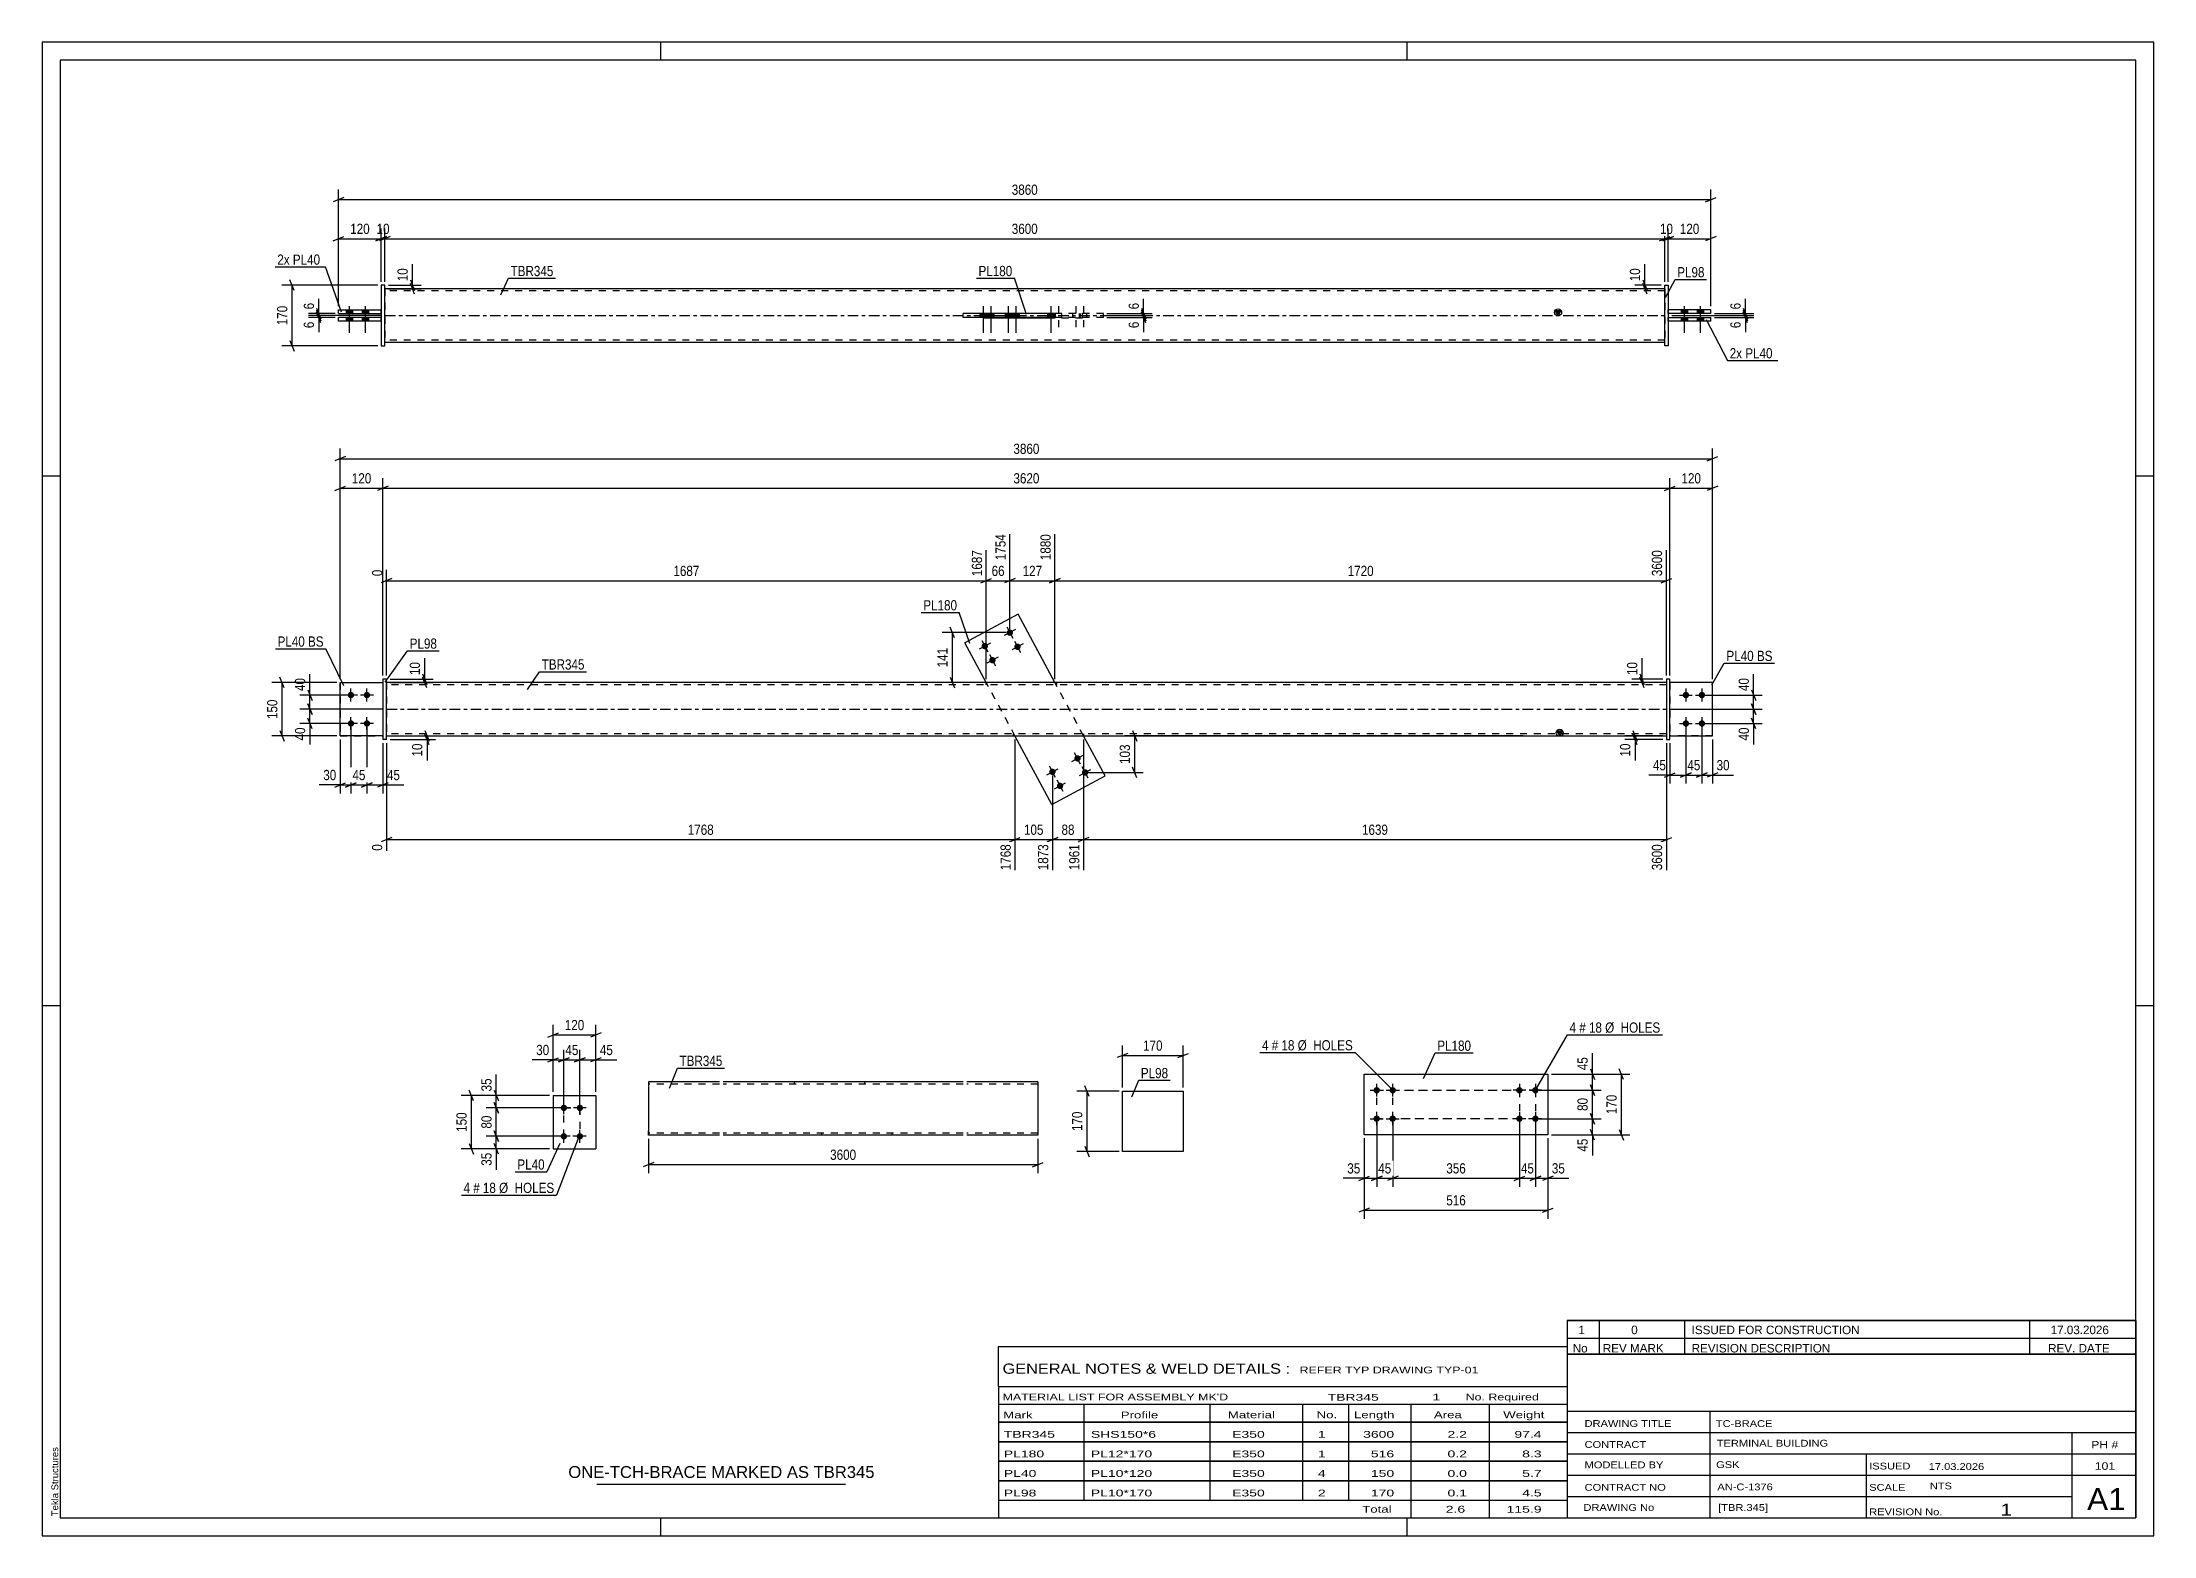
# Model space of a CAD drawing. Header units: millimetres. Extents: x 0 to 594, y 0 to 420.
import ezdxf

# ---------------------------------------------------------------- set-up
doc = ezdxf.new("R2010")
doc.units = ezdxf.units.MM
doc.linetypes.add('DXK_LINE_DOT2', pattern=[3.9198, 1.9599, -1.9599])
doc.linetypes.add('DXK_LINE_DOT3', pattern=[5.9187, 2.979, -0.9799, 0.9799, -0.9799])
doc.styles.add('Arial', font='ARIAL.TTF', dxfattribs={"height": 0.2})
doc.styles.add('Arial Narrow', font='ARIALN.TTF', dxfattribs={"height": 0.2})

# ---------------------------------------------------------------- blocks, each defined once
blk = doc.blocks.new('Unknown-580611975-1130')
at = {"color": 5, "linetype": 'Continuous'}
for p, q in [((594, 420), (0, 420)), ((0, 420), (0, 0)), ((174, 415), (174, 420)), ((384, 415), (384, 420)), ((594, 0), (594, 420)), ((589, 415), (5, 415)), ((5, 415), (5, 5)), ((589, 5), (589, 415)), ((5, 298), (0, 298)), ((594, 298), (589, 298)), ((5, 149), (0, 149)), ((594, 149), (589, 149)), ((0, 0), (594, 0)), ((5, 5), (589, 5)), ((174, 0), (174, 5)), ((384, 0), (384, 5))]:
    blk.add_line(p, q, dxfattribs=at)
at = {"color": 174, "linetype": 'Continuous', "style": 'Arial'}
blk.add_text('Tekla Structures', height=1.9102, rotation=90, dxfattribs=at).set_placement((4.5, 5.5))
blk = doc.blocks.new('Part-580611975-3546 - 3545')
at = {"color": 2, "linetype": 'Continuous'}
for p, q in [((371.9, 129.79), (423.55, 129.79)), ((371.9, 112.79), (371.9, 129.79)), ((423.55, 129.79), (423.55, 112.79)), ((423.55, 112.79), (371.9, 112.79))]:
    blk.add_line(p, q, dxfattribs=at)
blk = doc.blocks.new('Bolt-580611975-3547 - 3545')
at = {"linetype": 'Continuous'}
for points in [[(415.55, 124.39, -1), (415.55, 126.19, -1)], [(420.05, 124.39, -1), (420.05, 126.19, -1)], [(415.55, 116.39, -1), (415.55, 118.19, -1)], [(420.05, 116.39, -1), (420.05, 118.19, -1)]]:
    blk.add_hatch(color=1, dxfattribs=at).paths.add_polyline_path(points)
at = {"color": 1, "linetype": 'Continuous'}
for p, q in [((417.35, 125.29), (413.75, 125.29)), ((415.55, 127.09), (415.55, 123.49)), ((421.85, 125.29), (418.25, 125.29)), ((420.05, 127.09), (420.05, 123.49)), ((415.55, 119.09), (415.55, 115.49)), ((420.05, 119.09), (420.05, 115.49)), ((417.35, 117.29), (413.75, 117.29)), ((421.85, 117.29), (418.25, 117.29))]:
    blk.add_line(p, q, dxfattribs=at)
blk = doc.blocks.new('Bolt-580611975-3548 - 3545')
at = {"linetype": 'Continuous'}
for points in [[(375.4, 126.19, -1), (375.4, 124.39, -1)], [(379.9, 126.19, -1), (379.9, 124.39, -1)], [(375.4, 118.19, -1), (375.4, 116.39, -1)], [(379.9, 118.19, -1), (379.9, 116.39, -1)]]:
    blk.add_hatch(color=1, dxfattribs=at).paths.add_polyline_path(points)
at = {"color": 1, "linetype": 'Continuous'}
for p, q in [((373.6, 125.29), (377.2, 125.29)), ((375.4, 123.49), (375.4, 127.09)), ((378.1, 125.29), (381.7, 125.29)), ((379.9, 123.49), (379.9, 127.09)), ((375.4, 115.49), (375.4, 119.09)), ((379.9, 115.49), (379.9, 119.09)), ((373.6, 117.29), (377.2, 117.29)), ((378.1, 117.29), (381.7, 117.29))]:
    blk.add_line(p, q, dxfattribs=at)
blk = doc.blocks.new('Part-580611975-2167 - 2161')
at = {"color": 2, "linetype": 'Continuous'}
for p, q in [((143.74, 123.83), (143.74, 108.83)), ((143.74, 123.83), (155.74, 123.83)), ((155.74, 123.83), (155.74, 108.83)), ((143.74, 108.83), (155.74, 108.83))]:
    blk.add_line(p, q, dxfattribs=at)
blk = doc.blocks.new('Bolt-580611975-2200 - 2161')
at = {"linetype": 'Continuous'}
for points in [[(146.74, 119.43, -1), (146.74, 121.23, -1)], [(151.24, 119.43, -1), (151.24, 121.23, -1)], [(146.74, 111.43, -1), (146.74, 113.23, -1)], [(151.24, 111.43, -1), (151.24, 113.23, -1)]]:
    blk.add_hatch(color=1, dxfattribs=at).paths.add_polyline_path(points)
at = {"color": 1, "linetype": 'Continuous'}
for p, q in [((148.54, 120.33), (144.94, 120.33)), ((146.74, 118.53), (146.74, 122.13)), ((153.04, 120.33), (149.44, 120.33)), ((151.24, 118.53), (151.24, 122.13)), ((146.74, 110.53), (146.74, 114.13)), ((151.24, 110.53), (151.24, 114.13)), ((148.54, 112.33), (144.94, 112.33)), ((153.04, 112.33), (149.44, 112.33))]:
    blk.add_line(p, q, dxfattribs=at)
blk = doc.blocks.new('Part-580611975-1695 - 1673')
at = {"color": 2, "linetype": 'Continuous'}
for p, q in [((469.88, 239.92), (457.88, 239.92)), ((469.88, 224.92), (469.88, 239.92)), ((457.88, 224.92), (469.88, 224.92))]:
    blk.add_line(p, q, dxfattribs=at)
at = {"color": 7, "linetype": 'DXK_LINE_DOT2'}
blk.add_line((457.88, 239.92), (457.88, 224.92), dxfattribs=at)
blk = doc.blocks.new('Part-580611975-1679 - 1673')
at = {"color": 7, "linetype": 'DXK_LINE_DOT2'}
for p, q in [((83.85, 239.92), (83.85, 224.92)), ((83.85, 239.92), (95.85, 239.92)), ((95.85, 239.92), (95.85, 224.92)), ((83.85, 224.92), (95.85, 224.92))]:
    blk.add_line(p, q, dxfattribs=at)
blk = doc.blocks.new('Part-580611975-1700 - 1673')
at = {"linetype": 'Continuous'}
blk.add_hatch(color=2, dxfattribs=at).paths.add_polyline_path([(426.88, 224.92), (426.08, 226.32), (427.68, 226.32)])
at = {"color": 2, "linetype": 'Continuous'}
for p, q in [((456.88, 239.92), (96.85, 239.92)), ((426.88, 224.92), (426.08, 226.32)), ((426.08, 226.32), (427.68, 226.32)), ((427.68, 226.32), (426.88, 224.92)), ((96.85, 224.92), (456.88, 224.92))]:
    blk.add_line(p, q, dxfattribs=at)
at = {"color": 7, "linetype": 'DXK_LINE_DOT2'}
for p, q in [((96.85, 239.92), (96.85, 224.92)), ((456.88, 239.32), (96.85, 239.32)), ((265.48, 239.92), (265.48, 239.32)), ((285.3, 239.92), (285.3, 239.32)), ((456.88, 239.92), (456.88, 224.92)), ((456.88, 225.52), (96.85, 225.52)), ((273.23, 224.92), (273.23, 225.52)), ((293.05, 224.92), (293.05, 225.52))]:
    blk.add_line(p, q, dxfattribs=at)
at = {"color": 7, "linetype": 'DXK_LINE_DOT3'}
blk.add_line((96.85, 232.42), (456.88, 232.42), dxfattribs=at)
at = {"color": 2, "linetype": 'Continuous'}
blk.add_circle((426.88, 225.82), 1, dxfattribs=at)
blk = doc.blocks.new('Part-580611975-1684 - 1673')
at = {"color": 2, "linetype": 'Continuous'}
for p, q in [((83.85, 224.92), (83.85, 239.92)), ((83.85, 239.92), (95.85, 239.92)), ((95.85, 224.92), (83.85, 224.92))]:
    blk.add_line(p, q, dxfattribs=at)
at = {"color": 7, "linetype": 'DXK_LINE_DOT2'}
blk.add_line((95.85, 239.92), (95.85, 224.92), dxfattribs=at)
blk = doc.blocks.new('Part-580611975-1685 - 1673')
at = {"color": 2, "linetype": 'Continuous'}
for p, q in [((457.88, 240.92), (456.88, 240.92)), ((456.88, 240.92), (456.88, 223.92)), ((457.88, 223.92), (457.88, 240.92)), ((456.88, 223.92), (457.88, 223.92))]:
    blk.add_line(p, q, dxfattribs=at)
blk = doc.blocks.new('Part-580611975-1690 - 1673')
at = {"color": 7, "linetype": 'DXK_LINE_DOT2'}
for p, q in [((469.88, 239.92), (457.88, 239.92)), ((457.88, 224.92), (457.88, 239.92)), ((469.88, 224.92), (469.88, 239.92)), ((469.88, 224.92), (457.88, 224.92))]:
    blk.add_line(p, q, dxfattribs=at)
blk = doc.blocks.new('Bolt-580611975-1706 - 1673')
at = {"linetype": 'Continuous'}
for points in [[(265.96, 250.61, -1), (264.37, 249.75, -1)], [(273, 254.4, -1), (271.42, 253.54, -1)], [(275.14, 250.43, -1), (273.55, 249.58, -1)], [(268.09, 246.64, -1), (266.51, 245.79, -1)]]:
    blk.add_hatch(color=1, dxfattribs=at).paths.add_polyline_path(points)
at = {"color": 1, "linetype": 'Continuous'}
for p, q in [((271.36, 255.56), (273.06, 252.38)), ((266.75, 251.03), (263.58, 249.33)), ((264.31, 251.76), (266.02, 248.59)), ((273.8, 254.82), (270.63, 253.12)), ((275.93, 250.86), (272.76, 249.15)), ((273.49, 251.59), (275.2, 248.42)), ((268.88, 247.07), (265.71, 245.36)), ((266.44, 247.8), (268.15, 244.63))]:
    blk.add_line(p, q, dxfattribs=at)
blk = doc.blocks.new('Bolt-580611975-1707 - 1673')
at = {"linetype": 'Continuous'}
for points in [[(283.39, 214.4, -1), (284.98, 215.25, -1)], [(290.44, 218.19, -1), (292.02, 219.04, -1)], [(292.57, 214.23, -1), (294.16, 215.08, -1)], [(285.53, 210.44, -1), (287.11, 211.29, -1)]]:
    blk.add_hatch(color=1, dxfattribs=at).paths.add_polyline_path(points)
at = {"color": 1, "linetype": 'Continuous'}
for p, q in [((292.09, 217.03), (290.38, 220.2)), ((282.6, 213.97), (285.77, 215.68)), ((285.04, 213.24), (283.33, 216.41)), ((289.65, 217.76), (292.82, 219.47)), ((291.78, 213.8), (294.95, 215.51)), ((294.22, 213.07), (292.51, 216.24)), ((284.73, 210.01), (287.9, 211.72)), ((287.17, 209.28), (285.47, 212.45))]:
    blk.add_line(p, q, dxfattribs=at)
blk = doc.blocks.new('Bolt-580611975-1709 - 1673')
at = {"linetype": 'Continuous'}
for points in [[(86.85, 235.52, -1), (86.85, 237.32, -1)], [(91.35, 235.52, -1), (91.35, 237.32, -1)], [(86.85, 227.52, -1), (86.85, 229.32, -1)], [(91.35, 227.52, -1), (91.35, 229.32, -1)]]:
    blk.add_hatch(color=1, dxfattribs=at).paths.add_polyline_path(points)
at = {"color": 1, "linetype": 'Continuous'}
for p, q in [((86.85, 234.62), (86.85, 238.22)), ((91.35, 234.62), (91.35, 238.22)), ((88.65, 236.42), (85.05, 236.42)), ((93.15, 236.42), (89.55, 236.42)), ((88.65, 228.42), (85.05, 228.42)), ((86.85, 226.62), (86.85, 230.22)), ((93.15, 228.42), (89.55, 228.42)), ((91.35, 226.62), (91.35, 230.22))]:
    blk.add_line(p, q, dxfattribs=at)
blk = doc.blocks.new('Bolt-580611975-1710 - 1673')
at = {"linetype": 'Continuous'}
for points in [[(462.38, 237.32, -1), (462.38, 235.52, -1)], [(466.88, 237.32, -1), (466.88, 235.52, -1)], [(462.38, 229.32, -1), (462.38, 227.52, -1)], [(466.88, 229.32, -1), (466.88, 227.52, -1)]]:
    blk.add_hatch(color=1, dxfattribs=at).paths.add_polyline_path(points)
at = {"color": 1, "linetype": 'Continuous'}
for p, q in [((462.38, 238.22), (462.38, 234.62)), ((466.88, 238.22), (466.88, 234.62)), ((460.58, 236.42), (464.18, 236.42)), ((465.08, 236.42), (468.68, 236.42)), ((460.58, 228.42), (464.18, 228.42)), ((462.38, 230.22), (462.38, 226.62)), ((465.08, 228.42), (468.68, 228.42)), ((466.88, 230.22), (466.88, 226.62))]:
    blk.add_line(p, q, dxfattribs=at)
blk = doc.blocks.new('Part-580611975-1715 - 1673')
at = {"color": 2, "linetype": 'Continuous'}
for p, q in [((274.52, 259.18), (259.54, 251.13)), ((284.88, 239.92), (274.52, 259.18)), ((265.58, 239.92), (259.54, 251.13)), ((284.01, 205.65), (273.65, 224.92)), ((298.99, 213.7), (292.95, 224.92)), ((284.01, 205.65), (298.99, 213.7))]:
    blk.add_line(p, q, dxfattribs=at)
at = {"color": 7, "linetype": 'DXK_LINE_DOT2'}
for p, q in [((273.65, 224.92), (265.58, 239.92)), ((292.95, 224.92), (284.88, 239.92))]:
    blk.add_line(p, q, dxfattribs=at)
blk = doc.blocks.new('Part-580611975-1720 - 1673')
at = {"color": 2, "linetype": 'Continuous'}
for p, q in [((96.85, 240.92), (95.85, 240.92)), ((95.85, 240.92), (95.85, 223.92)), ((96.85, 223.92), (96.85, 240.92)), ((96.85, 223.92), (95.85, 223.92))]:
    blk.add_line(p, q, dxfattribs=at)
blk = doc.blocks.new('Part-580611975-1418 - 1367')
at = {"color": 2, "linetype": 'Continuous'}
for p, q in [((83.38, 341.55), (83.38, 342.55)), ((95.38, 342.55), (83.38, 342.55)), ((95.38, 341.55), (83.38, 341.55))]:
    blk.add_line(p, q, dxfattribs=at)
at = {"color": 7, "linetype": 'DXK_LINE_DOT2'}
blk.add_line((95.38, 341.55), (95.38, 342.55), dxfattribs=at)
blk = doc.blocks.new('Bolt-580611975-1370 - 1367')
at = {"linetype": 'Continuous'}
for points in [[(85.48, 343.75), (87.28, 343.75), (87.28, 344.75), (85.48, 344.75)], [(85.48, 343.75), (87.28, 343.75), (87.28, 344.75), (85.48, 344.75)], [(89.98, 343.75), (91.78, 343.75), (91.78, 344.75), (89.98, 344.75)], [(89.98, 343.75), (91.78, 343.75), (91.78, 344.75), (89.98, 344.75)], [(85.48, 341.55), (87.28, 341.55), (87.28, 342.55), (85.48, 342.55)], [(85.48, 341.55), (87.28, 341.55), (87.28, 342.55), (85.48, 342.55)], [(89.98, 341.55), (91.78, 341.55), (91.78, 342.55), (89.98, 342.55)], [(89.98, 341.55), (91.78, 341.55), (91.78, 342.55), (89.98, 342.55)]]:
    blk.add_hatch(color=1, dxfattribs=at).paths.add_polyline_path(points)
at = {"color": 1, "linetype": 'Continuous'}
for p, q in [((85.48, 344.75), (85.48, 343.75)), ((85.48, 344.75), (85.48, 343.75)), ((86.38, 345.75), (86.38, 338.25)), ((86.38, 345.75), (86.38, 338.25)), ((87.28, 344.75), (87.28, 343.75)), ((87.28, 344.75), (87.28, 343.75)), ((89.98, 344.75), (89.98, 343.75)), ((89.98, 344.75), (89.98, 343.75)), ((90.88, 345.75), (90.88, 338.25)), ((90.88, 345.75), (90.88, 338.25)), ((91.78, 344.75), (91.78, 343.75)), ((91.78, 344.75), (91.78, 343.75)), ((85.48, 342.55), (85.48, 341.55)), ((85.48, 342.55), (85.48, 341.55)), ((87.28, 342.55), (87.28, 341.55)), ((87.28, 342.55), (87.28, 341.55)), ((89.98, 342.55), (89.98, 341.55)), ((89.98, 342.55), (89.98, 341.55)), ((91.78, 342.55), (91.78, 341.55)), ((91.78, 342.55), (91.78, 341.55))]:
    blk.add_line(p, q, dxfattribs=at)
blk = doc.blocks.new('Bolt-580611975-1435 - 1367')
at = {"linetype": 'Continuous'}
blk.add_hatch(color=1, dxfattribs=at).paths.add_polyline_path([(282.82, 342.55), (284.62, 342.55), (284.62, 343.75), (282.82, 343.75)])
at = {"color": 1, "linetype": 'Continuous'}
for p, q in [((283.72, 345.75), (283.72, 338.25)), ((282.82, 343.75), (282.82, 342.55)), ((284.62, 343.75), (284.62, 342.55))]:
    blk.add_line(p, q, dxfattribs=at)
at = {"color": 1, "linetype": 'DXK_LINE_DOT2'}
for p, q in [((285.86, 345.75), (285.86, 338.25)), ((290.77, 345.75), (290.77, 338.25)), ((292.9, 345.75), (292.9, 338.25)), ((284.96, 343.75), (284.96, 342.55)), ((286.76, 343.75), (286.76, 342.55)), ((289.87, 343.75), (289.87, 342.55)), ((291.67, 343.75), (291.67, 342.55)), ((292, 343.75), (292, 342.55)), ((293.8, 343.75), (293.8, 342.55))]:
    blk.add_line(p, q, dxfattribs=at)
blk = doc.blocks.new('Bolt-580611975-1371 - 1367')
at = {"linetype": 'Continuous'}
for points in [[(462.82, 344.75), (461.02, 344.75), (461.02, 343.75), (462.82, 343.75)], [(462.82, 344.75), (461.02, 344.75), (461.02, 343.75), (462.82, 343.75)], [(467.32, 344.75), (465.52, 344.75), (465.52, 343.75), (467.32, 343.75)], [(467.32, 344.75), (465.52, 344.75), (465.52, 343.75), (467.32, 343.75)], [(462.82, 342.55), (461.02, 342.55), (461.02, 341.55), (462.82, 341.55)], [(462.82, 342.55), (461.02, 342.55), (461.02, 341.55), (462.82, 341.55)], [(467.32, 342.55), (465.52, 342.55), (465.52, 341.55), (467.32, 341.55)], [(467.32, 342.55), (465.52, 342.55), (465.52, 341.55), (467.32, 341.55)]]:
    blk.add_hatch(color=1, dxfattribs=at).paths.add_polyline_path(points)
at = {"color": 1, "linetype": 'Continuous'}
for p, q in [((461.02, 344.75), (461.02, 343.75)), ((461.02, 344.75), (461.02, 343.75)), ((461.92, 345.75), (461.92, 338.25)), ((461.92, 345.75), (461.92, 338.25)), ((462.82, 344.75), (462.82, 343.75)), ((462.82, 344.75), (462.82, 343.75)), ((465.52, 344.75), (465.52, 343.75)), ((465.52, 344.75), (465.52, 343.75)), ((466.42, 345.75), (466.42, 338.25)), ((466.42, 345.75), (466.42, 338.25)), ((467.32, 344.75), (467.32, 343.75)), ((467.32, 344.75), (467.32, 343.75)), ((461.02, 342.55), (461.02, 341.55)), ((461.02, 342.55), (461.02, 341.55)), ((462.82, 342.55), (462.82, 341.55)), ((462.82, 342.55), (462.82, 341.55)), ((465.52, 342.55), (465.52, 341.55)), ((465.52, 342.55), (465.52, 341.55)), ((467.32, 342.55), (467.32, 341.55)), ((467.32, 342.55), (467.32, 341.55))]:
    blk.add_line(p, q, dxfattribs=at)
blk = doc.blocks.new('Part-580611975-1456 - 1367')
at = {"linetype": 'Continuous'}
blk.add_hatch(color=2, dxfattribs=at).paths.add_polyline_path([(426.42, 343.15), (425.62, 344.55), (427.22, 344.55)])
at = {"color": 2, "linetype": 'Continuous'}
for p, q in [((456.42, 350.65), (96.38, 350.65)), ((426.42, 343.15), (425.62, 344.55)), ((425.62, 344.55), (427.22, 344.55)), ((427.22, 344.55), (426.42, 343.15)), ((265.01, 343.85), (265.01, 343.75)), ((265.01, 343.85), (284.84, 343.85)), ((265.01, 342.45), (265.01, 342.55)), ((284.84, 342.45), (265.01, 342.45)), ((272.76, 343.75), (272.76, 343.85)), ((272.76, 342.45), (272.76, 342.55)), ((284.84, 343.85), (284.84, 342.45)), ((96.38, 335.65), (456.42, 335.65))]:
    blk.add_line(p, q, dxfattribs=at)
at = {"color": 7, "linetype": 'DXK_LINE_DOT2'}
for p, q in [((96.38, 350.65), (96.38, 335.65)), ((456.42, 350.65), (456.42, 335.65)), ((456.42, 350.05), (96.38, 350.05)), ((265.01, 343.75), (265.01, 342.45)), ((272.76, 343.85), (272.76, 342.55)), ((284.84, 343.85), (292.59, 343.85)), ((292.59, 342.45), (284.84, 342.45)), ((292.59, 343.85), (292.59, 342.45)), ((456.42, 336.25), (96.38, 336.25))]:
    blk.add_line(p, q, dxfattribs=at)
at = {"color": 7, "linetype": 'DXK_LINE_DOT3'}
blk.add_line((96.38, 343.15), (456.42, 343.15), dxfattribs=at)
at = {"color": 2, "linetype": 'Continuous'}
blk.add_circle((426.42, 344.05), 1, dxfattribs=at)
blk = doc.blocks.new('Part-580611975-1413 - 1367')
at = {"color": 2, "linetype": 'Continuous'}
for p, q in [((83.38, 343.75), (83.38, 344.75)), ((83.38, 344.75), (95.38, 344.75)), ((83.38, 343.75), (95.38, 343.75))]:
    blk.add_line(p, q, dxfattribs=at)
at = {"color": 7, "linetype": 'DXK_LINE_DOT2'}
blk.add_line((95.38, 343.75), (95.38, 344.75), dxfattribs=at)
blk = doc.blocks.new('Part-580611975-1461 - 1367')
at = {"color": 2, "linetype": 'Continuous'}
for p, q in [((457.42, 342.55), (469.42, 342.55)), ((469.42, 341.55), (457.42, 341.55)), ((469.42, 341.55), (469.42, 342.55))]:
    blk.add_line(p, q, dxfattribs=at)
at = {"color": 7, "linetype": 'DXK_LINE_DOT2'}
blk.add_line((457.42, 341.55), (457.42, 342.55), dxfattribs=at)
blk = doc.blocks.new('Part-580611975-1397 - 1367')
at = {"color": 2, "linetype": 'Continuous'}
for p, q in [((259.08, 342.55), (259.08, 343.75)), ((284.84, 343.75), (259.08, 343.75)), ((284.84, 342.55), (259.08, 342.55)), ((274.05, 342.55), (274.05, 343.75))]:
    blk.add_line(p, q, dxfattribs=at)
at = {"color": 7, "linetype": 'DXK_LINE_DOT2'}
for p, q in [((283.55, 342.55), (283.55, 343.75)), ((298.52, 343.75), (284.84, 343.75)), ((298.52, 342.55), (284.84, 342.55)), ((298.52, 342.55), (298.52, 343.75))]:
    blk.add_line(p, q, dxfattribs=at)
blk = doc.blocks.new('Part-580611975-1398 - 1367')
at = {"color": 2, "linetype": 'Continuous'}
for p, q in [((96.38, 351.65), (95.38, 351.65)), ((95.38, 351.65), (95.38, 334.65)), ((96.38, 334.65), (96.38, 351.65)), ((95.38, 334.65), (96.38, 334.65))]:
    blk.add_line(p, q, dxfattribs=at)
blk = doc.blocks.new('Part-580611975-1433 - 1367')
at = {"color": 2, "linetype": 'Continuous'}
for p, q in [((456.42, 334.65), (456.42, 351.65)), ((456.42, 351.65), (457.42, 351.65)), ((457.42, 351.65), (457.42, 334.65)), ((457.42, 334.65), (456.42, 334.65))]:
    blk.add_line(p, q, dxfattribs=at)
blk = doc.blocks.new('Bolt-580611975-1436 - 1367')
at = {"linetype": 'Continuous'}
for points in [[(265.6, 343.75), (263.8, 343.75), (263.8, 342.55), (265.6, 342.55)], [(267.73, 343.75), (265.93, 343.75), (265.93, 342.55), (267.73, 342.55)], [(272.65, 343.75), (270.85, 343.75), (270.85, 342.55), (272.65, 342.55)], [(274.78, 343.75), (272.98, 343.75), (272.98, 342.55), (274.78, 342.55)]]:
    blk.add_hatch(color=1, dxfattribs=at).paths.add_polyline_path(points)
at = {"color": 1, "linetype": 'Continuous'}
for p, q in [((264.7, 345.75), (264.7, 338.25)), ((266.83, 345.75), (266.83, 338.25)), ((271.75, 345.75), (271.75, 338.25)), ((273.88, 345.75), (273.88, 338.25)), ((263.8, 343.75), (263.8, 342.55)), ((265.6, 343.75), (265.6, 342.55)), ((265.93, 343.75), (265.93, 342.55)), ((267.73, 343.75), (267.73, 342.55)), ((270.85, 343.75), (270.85, 342.55)), ((272.65, 343.75), (272.65, 342.55)), ((272.98, 343.75), (272.98, 342.55)), ((274.78, 343.75), (274.78, 342.55))]:
    blk.add_line(p, q, dxfattribs=at)
blk = doc.blocks.new('Part-580611975-1466 - 1367')
at = {"color": 2, "linetype": 'Continuous'}
for p, q in [((469.42, 344.75), (457.42, 344.75)), ((469.42, 343.75), (469.42, 344.75)), ((469.42, 343.75), (457.42, 343.75))]:
    blk.add_line(p, q, dxfattribs=at)
at = {"color": 7, "linetype": 'DXK_LINE_DOT2'}
blk.add_line((457.42, 343.75), (457.42, 344.75), dxfattribs=at)
blk = doc.blocks.new('Part-580611975-2404 - 2398')
at = {"color": 2, "linetype": 'Continuous'}
for p, q in [((303.92, 125.06), (320.92, 125.06)), ((303.92, 108.06), (303.92, 125.06)), ((320.92, 125.06), (320.92, 108.06)), ((320.92, 108.06), (303.92, 108.06))]:
    blk.add_line(p, q, dxfattribs=at)
blk = doc.blocks.new('Part-580611975-2436 - 2428')
at = {"color": 2, "linetype": 'Continuous'}
for p, q in [((190.52, 127.63), (170.52, 127.63)), ((170.52, 127.63), (170.52, 126.43)), ((170.52, 126.43), (170.52, 113.83)), ((259.1, 127.63), (191.52, 127.63)), ((280.1, 127.63), (260.1, 127.63)), ((280.1, 127.63), (280.1, 112.63)), ((170.52, 112.72), (170.52, 113.83)), ((170.52, 112.63), (170.52, 112.72)), ((190.52, 112.63), (170.52, 112.63)), ((259.1, 112.63), (191.52, 112.63)), ((280.1, 112.63), (260.1, 112.63))]:
    blk.add_line(p, q, dxfattribs=at)
at = {"color": 7, "linetype": 'DXK_LINE_DOT2'}
for p, q in [((190.52, 127.03), (170.52, 127.03)), ((259.1, 127.03), (191.52, 127.03)), ((211.52, 127.63), (211.52, 127.03)), ((231.35, 127.63), (231.35, 127.03)), ((280.1, 127.03), (260.1, 127.03)), ((280.1, 127.54), (280.1, 127.63)), ((170.52, 113.83), (170.52, 112.98)), ((170.52, 113.23), (170.52, 113.28)), ((190.52, 113.23), (170.52, 113.23)), ((259.1, 113.23), (191.52, 113.23)), ((219.27, 112.63), (219.27, 113.23)), ((239.1, 112.63), (239.1, 113.23)), ((280.1, 113.23), (260.1, 113.23)), ((280.1, 113.23), (280.1, 113.28))]:
    blk.add_line(p, q, dxfattribs=at)
blk = doc.blocks.new('Rectangle-580611975-3718 - 3545')
at = {"color": 1, "linetype": 'DXK_LINE_DOT2'}
blk.add_lwpolyline([(375.4, 125.29), (420.05, 125.29), (420.05, 117.29), (375.4, 117.29), (375.4, 125.29)], close=True, dxfattribs=at)
blk = doc.blocks.new('Rectangle-580611975-2384 - 2161')
at = {"color": 1, "linetype": 'DXK_LINE_DOT2'}
blk.add_lwpolyline([(146.74, 120.33), (151.24, 120.33), (151.24, 112.33), (146.74, 112.33), (146.74, 120.33)], close=True, dxfattribs=at)
blk = doc.blocks.new('Rectangle-580611975-3728 - 3545')
at = {"color": 1, "linetype": 'DXK_LINE_DOT2'}
blk.add_lwpolyline([(379.9, 125.29), (415.55, 125.29), (415.55, 117.29), (379.9, 117.29), (379.9, 125.29)], close=True, dxfattribs=at)
blk = doc.blocks.new('StraightDimension-580611975-3553 - 3545')
at = {"color": 7, "linetype": 'Continuous'}
for p, q in [((415.55, 116.29), (415.55, 98.14)), ((420.05, 116.29), (420.05, 98.14)), ((414.05, 99.94), (417.05, 101.14)), ((421.55, 101.14), (418.55, 99.94)), ((415.55, 100.54), (420.05, 100.54))]:
    blk.add_line(p, q, dxfattribs=at)
at = {"color": 0}
blk.add_wipeout([(420.23, 101.29), (420.23, 105.49), (415.37, 105.49), (415.37, 101.29)], dxfattribs=at)
at = {"color": 3, "style": 'Arial Narrow'}
blk.add_text('45', height=2.863, dxfattribs=at).set_placement((415.97, 101.89))
blk = doc.blocks.new('StraightDimension-580611975-3552 - 3545')
at = {"color": 7, "linetype": 'Continuous'}
for p, q in [((420.05, 116.29), (420.05, 98.14)), ((423.55, 111.79), (423.55, 98.14)), ((418.55, 99.94), (421.55, 101.14)), ((425.05, 101.14), (422.05, 99.94)), ((420.05, 100.54), (423.55, 100.54))]:
    blk.add_line(p, q, dxfattribs=at)
at = {"color": 0}
blk.add_wipeout([(428.93, 101.29), (428.93, 105.49), (424.07, 105.49), (424.07, 101.29)], dxfattribs=at)
at = {"color": 7, "linetype": 'Continuous'}
blk.add_line((423.55, 100.54), (429.46, 100.54), dxfattribs=at)
blk.add_line((423.55, 100.54), (429.46, 100.54), dxfattribs=at)
at = {"color": 3, "style": 'Arial Narrow'}
blk.add_text('35', height=2.863, dxfattribs=at).set_placement((424.67, 101.89))
blk = doc.blocks.new('StraightDimension-580611975-3554 - 3545')
at = {"color": 7, "linetype": 'Continuous'}
for p, q in [((379.9, 116.29), (379.9, 98.14)), ((415.55, 116.29), (415.55, 98.14)), ((381.4, 101.14), (378.4, 99.94)), ((414.05, 99.94), (417.05, 101.14)), ((379.9, 100.54), (415.55, 100.54))]:
    blk.add_line(p, q, dxfattribs=at)
at = {"color": 0}
blk.add_wipeout([(401.07, 101.29), (401.07, 105.49), (394.38, 105.49), (394.38, 101.29)], dxfattribs=at)
at = {"color": 3, "style": 'Arial Narrow'}
blk.add_text('356', height=2.863, dxfattribs=at).set_placement((394.98, 101.89))
blk = doc.blocks.new('StraightDimension-580611975-3694 - 3545')
at = {"color": 7, "linetype": 'Continuous'}
for p, q in [((435.5, 131.29), (436.7, 128.29)), ((421.05, 125.29), (438.5, 125.29)), ((424.55, 129.79), (438.5, 129.79)), ((436.7, 123.79), (435.5, 126.79)), ((436.1, 125.29), (436.1, 129.79))]:
    blk.add_line(p, q, dxfattribs=at)
at = {"color": 0}
blk.add_wipeout([(435.35, 135.17), (431.15, 135.17), (431.15, 130.32), (435.35, 130.32)], dxfattribs=at)
at = {"color": 7, "linetype": 'Continuous'}
blk.add_line((436.1, 129.79), (436.1, 135.7), dxfattribs=at)
blk.add_line((436.1, 129.79), (436.1, 135.7), dxfattribs=at)
at = {"color": 3, "style": 'Arial Narrow'}
blk.add_text('45', height=2.863, rotation=90.00021, dxfattribs=at).set_placement((434.75, 130.92))
blk = doc.blocks.new('StraightDimension-580611975-3555 - 3545')
at = {"color": 7, "linetype": 'Continuous'}
for p, q in [((375.4, 116.29), (375.4, 98.14)), ((379.9, 116.29), (379.9, 98.14)), ((373.9, 99.94), (376.9, 101.14)), ((381.4, 101.14), (378.4, 99.94)), ((375.4, 100.54), (379.9, 100.54))]:
    blk.add_line(p, q, dxfattribs=at)
at = {"color": 0}
blk.add_wipeout([(380.08, 101.29), (380.08, 105.49), (375.23, 105.49), (375.23, 101.29)], dxfattribs=at)
at = {"color": 3, "style": 'Arial Narrow'}
blk.add_text('45', height=2.863, dxfattribs=at).set_placement((375.83, 101.89))
blk = doc.blocks.new('StraightDimension-580611975-3556 - 3545')
at = {"color": 7, "linetype": 'Continuous'}
for p, q in [((375.4, 116.29), (375.4, 98.14)), ((371.9, 111.79), (371.9, 98.14)), ((370.4, 99.94), (373.4, 101.14)), ((376.9, 101.14), (373.9, 99.94)), ((371.9, 100.54), (375.4, 100.54))]:
    blk.add_line(p, q, dxfattribs=at)
at = {"color": 0}
blk.add_wipeout([(371.38, 101.29), (371.38, 105.49), (366.52, 105.49), (366.52, 101.29)], dxfattribs=at)
at = {"color": 7, "linetype": 'Continuous'}
blk.add_line((371.9, 100.54), (366, 100.54), dxfattribs=at)
blk.add_line((371.9, 100.54), (366, 100.54), dxfattribs=at)
at = {"color": 3, "style": 'Arial Narrow'}
blk.add_text('35', height=2.863, dxfattribs=at).set_placement((367.12, 101.89))
blk = doc.blocks.new('StraightDimension-580611975-3572 - 3545')
at = {"color": 7, "linetype": 'Continuous'}
for p, q in [((371.9, 111.79), (371.9, 89.16)), ((423.55, 111.79), (423.55, 89.16)), ((373.4, 92.16), (370.4, 90.96)), ((371.9, 91.56), (423.55, 91.56)), ((422.05, 90.96), (425.05, 92.16))]:
    blk.add_line(p, q, dxfattribs=at)
at = {"color": 0}
blk.add_wipeout([(401.07, 92.31), (401.07, 96.51), (394.38, 96.51), (394.38, 92.31)], dxfattribs=at)
at = {"color": 3, "style": 'Arial Narrow'}
blk.add_text('516', height=2.863, dxfattribs=at).set_placement((394.98, 92.91))
blk = doc.blocks.new('StraightDimension-580611975-3592 - 3545')
at = {"color": 7, "linetype": 'Continuous'}
for p, q in [((444.84, 128.29), (443.64, 131.29)), ((424.55, 129.79), (446.64, 129.79)), ((444.24, 112.79), (444.24, 129.79)), ((443.64, 114.29), (444.84, 111.29)), ((424.55, 112.79), (446.64, 112.79))]:
    blk.add_line(p, q, dxfattribs=at)
at = {"color": 0}
blk.add_wipeout([(443.49, 124.64), (439.29, 124.64), (439.29, 117.95), (443.49, 117.95)], dxfattribs=at)
at = {"color": 3, "style": 'Arial Narrow'}
blk.add_text('170', height=2.863, rotation=90.00021, dxfattribs=at).set_placement((442.89, 118.55))
blk = doc.blocks.new('StraightDimension-580611975-3695 - 3545')
at = {"color": 7, "linetype": 'Continuous'}
for p, q in [((421.05, 125.29), (438.5, 125.29)), ((435.5, 126.79), (436.7, 123.79)), ((436.1, 117.29), (436.1, 125.29)), ((421.05, 117.29), (438.5, 117.29)), ((436.7, 115.79), (435.5, 118.79))]:
    blk.add_line(p, q, dxfattribs=at)
at = {"color": 0}
blk.add_wipeout([(435.35, 123.72), (431.15, 123.72), (431.15, 118.87), (435.35, 118.87)], dxfattribs=at)
at = {"color": 3, "style": 'Arial Narrow'}
blk.add_text('80', height=2.863, rotation=90.00021, dxfattribs=at).set_placement((434.75, 119.47))
blk = doc.blocks.new('StraightDimension-580611975-3696 - 3545')
at = {"color": 7, "linetype": 'Continuous'}
for p, q in [((421.05, 117.29), (438.5, 117.29)), ((435.5, 118.79), (436.7, 115.79)), ((436.7, 111.29), (435.5, 114.29)), ((436.1, 112.79), (436.1, 117.29)), ((424.55, 112.79), (438.5, 112.79))]:
    blk.add_line(p, q, dxfattribs=at)
at = {"color": 0}
blk.add_wipeout([(435.35, 112.27), (431.15, 112.27), (431.15, 107.41), (435.35, 107.41)], dxfattribs=at)
at = {"color": 7, "linetype": 'Continuous'}
blk.add_line((436.1, 112.79), (436.1, 106.89), dxfattribs=at)
blk.add_line((436.1, 112.79), (436.1, 106.89), dxfattribs=at)
at = {"color": 3, "style": 'Arial Narrow'}
blk.add_text('45', height=2.863, rotation=90.00021, dxfattribs=at).set_placement((434.75, 108.01))
blk = doc.blocks.new('StraightDimension-580611975-2344 - 2161')
at = {"color": 7, "linetype": 'Continuous'}
for p, q in [((146.74, 121.33), (146.74, 136.68)), ((151.24, 121.33), (151.24, 136.68)), ((145.24, 133.23), (148.24, 134.43)), ((146.74, 133.83), (151.24, 133.83)), ((152.74, 134.43), (149.74, 133.23))]:
    blk.add_line(p, q, dxfattribs=at)
at = {"color": 0}
blk.add_wipeout([(151.42, 134.58), (151.42, 138.78), (146.57, 138.78), (146.57, 134.58)], dxfattribs=at)
at = {"color": 3, "style": 'Arial Narrow'}
blk.add_text('45', height=2.863, dxfattribs=at).set_placement((147.17, 135.18))
blk = doc.blocks.new('StraightDimension-580611975-2300 - 2161')
at = {"color": 7, "linetype": 'Continuous'}
for p, q in [((127.14, 125.33), (128.34, 122.33)), ((142.74, 123.83), (124.89, 123.83)), ((145.74, 120.33), (124.89, 120.33)), ((128.34, 118.83), (127.14, 121.83)), ((127.74, 120.33), (127.74, 123.83))]:
    blk.add_line(p, q, dxfattribs=at)
at = {"color": 0}
blk.add_wipeout([(126.99, 129.21), (122.79, 129.21), (122.79, 124.36), (126.99, 124.36)], dxfattribs=at)
at = {"color": 7, "linetype": 'Continuous'}
blk.add_line((127.74, 123.83), (127.74, 129.74), dxfattribs=at)
blk.add_line((127.74, 123.83), (127.74, 129.74), dxfattribs=at)
at = {"color": 3, "style": 'Arial Narrow'}
blk.add_text('35', height=2.863, rotation=90.00021, dxfattribs=at).set_placement((126.39, 124.96))
blk = doc.blocks.new('StraightDimension-580611975-2277 - 2161')
at = {"color": 7, "linetype": 'Continuous'}
for p, q in [((127.14, 113.83), (128.34, 110.83)), ((145.74, 112.33), (124.89, 112.33)), ((142.74, 108.83), (124.89, 108.83)), ((128.34, 107.33), (127.14, 110.33)), ((127.74, 108.83), (127.74, 112.33))]:
    blk.add_line(p, q, dxfattribs=at)
at = {"color": 0}
blk.add_wipeout([(126.99, 108.31), (122.79, 108.31), (122.79, 103.45), (126.99, 103.45)], dxfattribs=at)
at = {"color": 7, "linetype": 'Continuous'}
blk.add_line((127.74, 108.83), (127.74, 102.93), dxfattribs=at)
blk.add_line((127.74, 108.83), (127.74, 102.93), dxfattribs=at)
at = {"color": 3, "style": 'Arial Narrow'}
blk.add_text('35', height=2.863, rotation=90.00021, dxfattribs=at).set_placement((126.39, 104.05))
blk = doc.blocks.new('StraightDimension-580611975-2290 - 2161')
at = {"color": 7, "linetype": 'Continuous'}
for p, q in [((145.74, 120.33), (124.89, 120.33)), ((127.14, 121.83), (128.34, 118.83)), ((127.74, 112.33), (127.74, 120.33)), ((128.34, 110.83), (127.14, 113.83)), ((145.74, 112.33), (124.89, 112.33))]:
    blk.add_line(p, q, dxfattribs=at)
at = {"color": 0}
blk.add_wipeout([(126.99, 118.76), (122.79, 118.76), (122.79, 113.9), (126.99, 113.9)], dxfattribs=at)
at = {"color": 3, "style": 'Arial Narrow'}
blk.add_text('80', height=2.863, rotation=90.00021, dxfattribs=at).set_placement((126.39, 114.5))
blk = doc.blocks.new('StraightDimension-580611975-2314 - 2161')
at = {"color": 7, "linetype": 'Continuous'}
for p, q in [((121.34, 122.33), (120.14, 125.33)), ((142.74, 123.83), (117.89, 123.83)), ((120.74, 108.83), (120.74, 123.83)), ((142.74, 108.83), (117.89, 108.83)), ((120.14, 110.33), (121.34, 107.33))]:
    blk.add_line(p, q, dxfattribs=at)
at = {"color": 0}
blk.add_wipeout([(119.99, 119.67), (115.79, 119.67), (115.79, 112.99), (119.99, 112.99)], dxfattribs=at)
at = {"color": 3, "style": 'Arial Narrow'}
blk.add_text('150', height=2.863, rotation=90.00021, dxfattribs=at).set_placement((119.39, 113.59))
blk = doc.blocks.new('StraightDimension-580611975-2331 - 2161')
at = {"color": 7, "linetype": 'Continuous'}
for p, q in [((143.74, 124.83), (143.74, 136.68)), ((146.74, 121.33), (146.74, 136.68)), ((142.24, 133.23), (145.24, 134.43)), ((143.74, 133.83), (146.74, 133.83)), ((148.24, 134.43), (145.24, 133.23))]:
    blk.add_line(p, q, dxfattribs=at)
at = {"color": 0}
blk.add_wipeout([(143.22, 134.58), (143.22, 138.78), (138.36, 138.78), (138.36, 134.58)], dxfattribs=at)
at = {"color": 7, "linetype": 'Continuous'}
blk.add_line((143.74, 133.83), (137.84, 133.83), dxfattribs=at)
blk.add_line((143.74, 133.83), (137.84, 133.83), dxfattribs=at)
at = {"color": 3, "style": 'Arial Narrow'}
blk.add_text('30', height=2.863, dxfattribs=at).set_placement((138.96, 135.18))
blk = doc.blocks.new('StraightDimension-580611975-2354 - 2161')
at = {"color": 7, "linetype": 'Continuous'}
for p, q in [((151.24, 121.33), (151.24, 136.68)), ((155.74, 124.83), (155.74, 136.68)), ((149.74, 133.23), (152.74, 134.43)), ((151.24, 133.83), (155.74, 133.83)), ((157.24, 134.43), (154.24, 133.23))]:
    blk.add_line(p, q, dxfattribs=at)
at = {"color": 0}
blk.add_wipeout([(161.13, 134.58), (161.13, 138.78), (156.27, 138.78), (156.27, 134.58)], dxfattribs=at)
at = {"color": 7, "linetype": 'Continuous'}
blk.add_line((155.74, 133.83), (161.65, 133.83), dxfattribs=at)
blk.add_line((155.74, 133.83), (161.65, 133.83), dxfattribs=at)
at = {"color": 3, "style": 'Arial Narrow'}
blk.add_text('45', height=2.863, dxfattribs=at).set_placement((156.87, 135.18))
blk = doc.blocks.new('StraightDimension-580611975-2368 - 2161')
at = {"color": 7, "linetype": 'Continuous'}
for p, q in [((143.74, 124.83), (143.74, 143.68)), ((155.74, 124.83), (155.74, 143.68)), ((142.24, 140.23), (145.24, 141.43)), ((143.74, 140.83), (155.74, 140.83)), ((157.24, 141.43), (154.24, 140.23))]:
    blk.add_line(p, q, dxfattribs=at)
at = {"color": 0}
blk.add_wipeout([(153.09, 141.58), (153.09, 145.78), (146.4, 145.78), (146.4, 141.58)], dxfattribs=at)
at = {"color": 3, "style": 'Arial Narrow'}
blk.add_text('120', height=2.863, dxfattribs=at).set_placement((147, 142.18))
blk = doc.blocks.new('StraightDimension-580611975-1850 - 1673')
at = {"color": 7, "linetype": 'Continuous'}
for p, q in [((292.95, 223.92), (292.95, 187.15)), ((284.19, 213.83), (284.19, 187.15)), ((282.69, 195.17), (285.69, 196.37)), ((294.45, 196.37), (291.45, 195.17)), ((284.19, 195.77), (292.95, 195.77))]:
    blk.add_line(p, q, dxfattribs=at)
at = {"color": 0}
blk.add_wipeout([(291, 196.52), (291, 200.72), (286.14, 200.72), (286.14, 196.52)], dxfattribs=at)
at = {"color": 0, "linetype": 'Continuous'}
blk.add_wipeout([(292.35, 195.07), (288.15, 195.07), (288.15, 186.55), (292.35, 186.55)], dxfattribs=at)
at = {"color": 3, "style": 'Arial Narrow'}
blk.add_text('88', height=2.863, dxfattribs=at).set_placement((286.74, 197.12))
at = {"color": 3, "linetype": 'Continuous', "style": 'Arial Narrow'}
blk.add_text('1961', height=2.863, rotation=90.00021, dxfattribs=at).set_placement((291.75, 187.15))
blk = doc.blocks.new('StraightDimension-580611975-1936 - 1673')
at = {"color": 7, "linetype": 'Continuous'}
for p, q in [((447.48, 226.42), (448.68, 223.42)), ((455.88, 224.92), (445.23, 224.92)), ((455.88, 223.92), (445.23, 223.92)), ((448.68, 222.42), (447.48, 225.42)), ((448.08, 223.92), (448.08, 224.92))]:
    blk.add_line(p, q, dxfattribs=at)
at = {"color": 0}
blk.add_wipeout([(447.33, 223.39), (443.13, 223.39), (443.13, 218.54), (447.33, 218.54)], dxfattribs=at)
at = {"color": 7, "linetype": 'Continuous'}
blk.add_line((448.08, 223.92), (448.08, 218.01), dxfattribs=at)
blk.add_line((448.08, 223.92), (448.08, 218.01), dxfattribs=at)
at = {"color": 3, "style": 'Arial Narrow'}
blk.add_text('10', height=2.863, rotation=90.00021, dxfattribs=at).set_placement((446.73, 219.14))
blk = doc.blocks.new('StraightDimension-580611975-1792 - 1673')
at = {"color": 7, "linetype": 'Continuous'}
for p, q in [((272.21, 254.97), (272.21, 281.66)), ((265.58, 240.92), (265.58, 277.16)), ((264.08, 267.95), (267.08, 269.15)), ((265.58, 268.55), (272.21, 268.55)), ((273.71, 269.15), (270.71, 267.95))]:
    blk.add_line(p, q, dxfattribs=at)
at = {"color": 0}
blk.add_wipeout([(271.32, 269.3), (271.32, 273.5), (266.47, 273.5), (266.47, 269.3)], dxfattribs=at)
at = {"color": 0, "linetype": 'Continuous'}
blk.add_wipeout([(271.61, 282.26), (267.41, 282.26), (267.41, 273.75), (271.61, 273.75)], dxfattribs=at)
at = {"color": 3, "linetype": 'Continuous', "style": 'Arial Narrow'}
blk.add_text('1754', height=2.863, rotation=90.00021, dxfattribs=at).set_placement((271.01, 274.35))
at = {"color": 3, "style": 'Arial Narrow'}
blk.add_text('66', height=2.863, dxfattribs=at).set_placement((267.07, 269.9))
blk = doc.blocks.new('StraightDimension-580611975-1955 - 1673')
at = {"color": 7, "linetype": 'Continuous'}
for p, q in [((462.38, 227.42), (462.38, 211.53)), ((466.88, 227.42), (466.88, 211.53)), ((460.88, 213.33), (463.88, 214.53)), ((462.38, 213.93), (466.88, 213.93)), ((468.38, 214.53), (465.38, 213.33))]:
    blk.add_line(p, q, dxfattribs=at)
at = {"color": 0}
blk.add_wipeout([(467.06, 214.68), (467.06, 218.88), (462.2, 218.88), (462.2, 214.68)], dxfattribs=at)
at = {"color": 3, "style": 'Arial Narrow'}
blk.add_text('45', height=2.863, dxfattribs=at).set_placement((462.8, 215.28))
blk = doc.blocks.new('StraightDimension-580611975-1891 - 1673')
at = {"color": 7, "linetype": 'Continuous'}
for p, q in [((107.65, 226.42), (108.85, 223.42)), ((97.85, 224.92), (110.65, 224.92)), ((97.85, 223.92), (110.65, 223.92)), ((108.85, 222.42), (107.65, 225.42)), ((108.25, 223.92), (108.25, 224.92))]:
    blk.add_line(p, q, dxfattribs=at)
at = {"color": 0}
blk.add_wipeout([(107.5, 223.39), (103.3, 223.39), (103.3, 218.54), (107.5, 218.54)], dxfattribs=at)
at = {"color": 7, "linetype": 'Continuous'}
blk.add_line((108.25, 223.92), (108.25, 218.01), dxfattribs=at)
blk.add_line((108.25, 223.92), (108.25, 218.01), dxfattribs=at)
at = {"color": 3, "style": 'Arial Narrow'}
blk.add_text('10', height=2.863, rotation=90.00021, dxfattribs=at).set_placement((106.9, 219.14))
blk = doc.blocks.new('StraightDimension-580611975-1827 - 1673')
at = {"color": 7, "linetype": 'Continuous'}
for p, q in [((86.85, 227.42), (86.85, 208.75)), ((83.85, 223.92), (83.85, 208.75)), ((82.35, 210.55), (85.35, 211.75)), ((83.85, 211.15), (86.85, 211.15)), ((88.35, 211.75), (85.35, 210.55))]:
    blk.add_line(p, q, dxfattribs=at)
at = {"color": 0}
blk.add_wipeout([(83.32, 211.9), (83.32, 216.1), (78.46, 216.1), (78.46, 211.9)], dxfattribs=at)
at = {"color": 7, "linetype": 'Continuous'}
blk.add_line((83.85, 211.15), (77.94, 211.15), dxfattribs=at)
blk.add_line((83.85, 211.15), (77.94, 211.15), dxfattribs=at)
at = {"color": 3, "style": 'Arial Narrow'}
blk.add_text('30', height=2.863, dxfattribs=at).set_placement((79.06, 212.5))
blk = doc.blocks.new('StraightDimension-580611975-1806 - 1673')
at = {"color": 7, "linetype": 'Continuous'}
for p, q in [((265.58, 240.92), (265.58, 277.16)), ((98.35, 269.15), (95.35, 267.95)), ((96.85, 241.92), (96.85, 271.68)), ((96.85, 268.55), (265.58, 268.55)), ((264.08, 267.95), (267.08, 269.15))]:
    blk.add_line(p, q, dxfattribs=at)
at = {"color": 0}
blk.add_wipeout([(185.47, 269.3), (185.47, 273.5), (176.96, 273.5), (176.96, 269.3)], dxfattribs=at)
at = {"color": 0, "linetype": 'Continuous'}
for points in [[(264.98, 277.76), (260.78, 277.76), (260.78, 269.25), (264.98, 269.25)], [(96.25, 272.28), (92.05, 272.28), (92.05, 269.25), (96.25, 269.25)]]:
    blk.add_wipeout(points, dxfattribs=at)
at = {"color": 3, "linetype": 'Continuous', "style": 'Arial Narrow'}
for s, height, p in [('1687', 2.863, (264.38, 269.85)), ('0', 2.86, (95.65, 269.85))]:
    blk.add_text(s, height=height, rotation=90.00021, dxfattribs=at).set_placement(p)
at = {"color": 3, "style": 'Arial Narrow'}
blk.add_text('1687', height=2.863, dxfattribs=at).set_placement((177.56, 269.9))
blk = doc.blocks.new('StraightDimension-580611975-2017 - 1673')
at = {"color": 7, "linetype": 'Continuous'}
for p, q in [((457.88, 232.42), (483.84, 232.42)), ((480.84, 233.92), (482.04, 230.92)), ((481.44, 228.42), (481.44, 232.42)), ((467.88, 228.42), (483.84, 228.42)), ((482.04, 226.92), (480.84, 229.92))]:
    blk.add_line(p, q, dxfattribs=at)
at = {"color": 0}
blk.add_wipeout([(480.69, 227.89), (476.49, 227.89), (476.49, 223.04), (480.69, 223.04)], dxfattribs=at)
at = {"color": 7, "linetype": 'Continuous'}
blk.add_line((481.44, 228.42), (481.44, 222.51), dxfattribs=at)
blk.add_line((481.44, 228.42), (481.44, 222.51), dxfattribs=at)
at = {"color": 3, "style": 'Arial Narrow'}
blk.add_text('40', height=2.863, rotation=90.00021, dxfattribs=at).set_placement((480.09, 223.64))
blk = doc.blocks.new('StraightDimension-580611975-2031 - 1673')
at = {"color": 7, "linetype": 'Continuous'}
for p, q in [((455.88, 240.92), (447.21, 240.92)), ((455.88, 239.92), (447.21, 239.92)), ((449.46, 242.42), (450.66, 239.42)), ((450.66, 238.42), (449.46, 241.42)), ((450.06, 239.92), (450.06, 240.92))]:
    blk.add_line(p, q, dxfattribs=at)
at = {"color": 0}
blk.add_wipeout([(449.31, 246.3), (445.11, 246.3), (445.11, 241.44), (449.31, 241.44)], dxfattribs=at)
at = {"color": 7, "linetype": 'Continuous'}
blk.add_line((450.06, 240.92), (450.06, 246.82), dxfattribs=at)
blk.add_line((450.06, 240.92), (450.06, 246.82), dxfattribs=at)
at = {"color": 3, "style": 'Arial Narrow'}
blk.add_text('10', height=2.863, rotation=90.00021, dxfattribs=at).set_placement((448.71, 242.04))
blk = doc.blocks.new('StraightDimension-580611975-1760 - 1673')
at = {"color": 7, "linetype": 'Continuous'}
for p, q in [((284.88, 240.92), (284.88, 281.66)), ((456.88, 241.92), (456.88, 277.16)), ((286.38, 269.15), (283.38, 267.95)), ((284.88, 268.55), (456.88, 268.55)), ((455.38, 267.95), (458.38, 269.15))]:
    blk.add_line(p, q, dxfattribs=at)
at = {"color": 0}
blk.add_wipeout([(375.14, 269.3), (375.14, 273.5), (366.63, 273.5), (366.63, 269.3)], dxfattribs=at)
at = {"color": 0, "linetype": 'Continuous'}
blk.add_wipeout([(456.28, 277.76), (452.08, 277.76), (452.08, 269.25), (456.28, 269.25)], dxfattribs=at)
at = {"color": 3, "linetype": 'Continuous', "style": 'Arial Narrow'}
blk.add_text('3600', height=2.863, rotation=90.00021, dxfattribs=at).set_placement((455.68, 269.85))
at = {"color": 3, "style": 'Arial Narrow'}
blk.add_text('1720', height=2.863, dxfattribs=at).set_placement((367.23, 269.9))
blk = doc.blocks.new('StraightDimension-580611975-2057 - 1673')
at = {"color": 7, "linetype": 'Continuous'}
for p, q in [((83.85, 240.92), (83.85, 297.44)), ((95.85, 241.92), (95.85, 297.44)), ((82.35, 293.99), (85.35, 295.19)), ((83.85, 294.59), (95.85, 294.59)), ((97.35, 295.19), (94.35, 293.99))]:
    blk.add_line(p, q, dxfattribs=at)
at = {"color": 0}
blk.add_wipeout([(93.19, 295.34), (93.19, 299.54), (86.5, 299.54), (86.5, 295.34)], dxfattribs=at)
at = {"color": 3, "style": 'Arial Narrow'}
blk.add_text('120', height=2.863, dxfattribs=at).set_placement((87.1, 295.94))
blk = doc.blocks.new('StraightDimension-580611975-1900 - 1673')
at = {"color": 7, "linetype": 'Continuous'}
for p, q in [((97.85, 240.92), (110, 240.92)), ((97.85, 239.92), (110, 239.92)), ((107, 242.42), (108.2, 239.42)), ((108.2, 238.42), (107, 241.42)), ((107.6, 239.92), (107.6, 240.92))]:
    blk.add_line(p, q, dxfattribs=at)
at = {"color": 0}
blk.add_wipeout([(106.85, 246.3), (102.65, 246.3), (102.65, 241.44), (106.85, 241.44)], dxfattribs=at)
at = {"color": 7, "linetype": 'Continuous'}
blk.add_line((107.6, 240.92), (107.6, 246.82), dxfattribs=at)
blk.add_line((107.6, 240.92), (107.6, 246.82), dxfattribs=at)
at = {"color": 3, "style": 'Arial Narrow'}
blk.add_text('10', height=2.863, rotation=90.00021, dxfattribs=at).set_placement((106.25, 242.04))
blk = doc.blocks.new('StraightDimension-580611975-2050 - 1673')
at = {"color": 7, "linetype": 'Continuous'}
for p, q in [((95.85, 241.92), (95.85, 297.44)), ((457.88, 241.92), (457.88, 297.44)), ((97.35, 295.19), (94.35, 293.99)), ((95.85, 294.59), (457.88, 294.59)), ((456.38, 293.99), (459.38, 295.19))]:
    blk.add_line(p, q, dxfattribs=at)
at = {"color": 0}
blk.add_wipeout([(281.12, 295.34), (281.12, 299.54), (272.61, 299.54), (272.61, 295.34)], dxfattribs=at)
at = {"color": 3, "style": 'Arial Narrow'}
blk.add_text('3620', height=2.863, dxfattribs=at).set_placement((273.21, 295.94))
blk = doc.blocks.new('StraightDimension-580611975-1772 - 1673')
at = {"color": 7, "linetype": 'Continuous'}
for p, q in [((272.21, 254.97), (272.21, 281.66)), ((284.88, 240.92), (284.88, 281.66)), ((273.71, 269.15), (270.71, 267.95)), ((272.21, 268.55), (284.88, 268.55)), ((283.38, 267.95), (286.38, 269.15))]:
    blk.add_line(p, q, dxfattribs=at)
at = {"color": 0}
blk.add_wipeout([(281.89, 269.3), (281.89, 273.5), (275.2, 273.5), (275.2, 269.3)], dxfattribs=at)
at = {"color": 0, "linetype": 'Continuous'}
blk.add_wipeout([(284.28, 282.26), (280.08, 282.26), (280.08, 273.75), (284.28, 273.75)], dxfattribs=at)
at = {"color": 3, "linetype": 'Continuous', "style": 'Arial Narrow'}
blk.add_text('1880', height=2.863, rotation=90.00021, dxfattribs=at).set_placement((283.68, 274.35))
at = {"color": 3, "style": 'Arial Narrow'}
blk.add_text('127', height=2.863, dxfattribs=at).set_placement((275.8, 269.9))
blk = doc.blocks.new('StraightDimension-580611975-1909 - 1673')
at = {"color": 7, "linetype": 'Continuous'}
for p, q in [((74.71, 237.92), (75.91, 234.92)), ((85.85, 236.42), (72.46, 236.42)), ((95.85, 232.42), (72.46, 232.42)), ((75.91, 230.92), (74.71, 233.92)), ((75.31, 232.42), (75.31, 236.42))]:
    blk.add_line(p, q, dxfattribs=at)
at = {"color": 0}
blk.add_wipeout([(74.56, 241.8), (70.36, 241.8), (70.36, 236.94), (74.56, 236.94)], dxfattribs=at)
at = {"color": 7, "linetype": 'Continuous'}
blk.add_line((75.31, 236.42), (75.31, 242.32), dxfattribs=at)
blk.add_line((75.31, 236.42), (75.31, 242.32), dxfattribs=at)
at = {"color": 3, "style": 'Arial Narrow'}
blk.add_text('40', height=2.863, rotation=90.00021, dxfattribs=at).set_placement((73.96, 237.54))
blk = doc.blocks.new('StraightDimension-580611975-2040 - 1673')
at = {"color": 7, "linetype": 'Continuous'}
for p, q in [((457.88, 241.92), (457.88, 297.44)), ((469.88, 240.92), (469.88, 297.44)), ((456.38, 293.99), (459.38, 295.19)), ((457.88, 294.59), (469.88, 294.59)), ((471.38, 295.19), (468.38, 293.99))]:
    blk.add_line(p, q, dxfattribs=at)
at = {"color": 0}
blk.add_wipeout([(467.23, 295.34), (467.23, 299.54), (460.54, 299.54), (460.54, 295.34)], dxfattribs=at)
at = {"color": 3, "style": 'Arial Narrow'}
blk.add_text('120', height=2.863, dxfattribs=at).set_placement((461.14, 295.94))
blk = doc.blocks.new('StraightDimension-580611975-1735 - 1673')
at = {"color": 7, "linetype": 'Continuous'}
for p, q in [((256.64, 252.47), (255.44, 255.47)), ((271.21, 253.97), (253.19, 253.97)), ((256.04, 239.92), (256.04, 253.97)), ((260.43, 239.92), (253.19, 239.92)), ((255.44, 241.42), (256.64, 238.42))]:
    blk.add_line(p, q, dxfattribs=at)
at = {"color": 0}
blk.add_wipeout([(255.29, 250.29), (251.09, 250.29), (251.09, 243.6), (255.29, 243.6)], dxfattribs=at)
at = {"color": 3, "style": 'Arial Narrow'}
blk.add_text('141', height=2.863, rotation=90.00021, dxfattribs=at).set_placement((254.69, 244.2))
blk = doc.blocks.new('StraightDimension-580611975-1945 - 1673')
at = {"color": 7, "linetype": 'Continuous'}
for p, q in [((462.38, 227.42), (462.38, 211.53)), ((457.88, 222.92), (457.88, 211.53)), ((456.38, 213.33), (459.38, 214.53)), ((457.88, 213.93), (462.38, 213.93)), ((463.88, 214.53), (460.88, 213.33))]:
    blk.add_line(p, q, dxfattribs=at)
at = {"color": 0}
blk.add_wipeout([(457.36, 214.68), (457.36, 218.88), (452.5, 218.88), (452.5, 214.68)], dxfattribs=at)
at = {"color": 7, "linetype": 'Continuous'}
blk.add_line((457.88, 213.93), (451.98, 213.93), dxfattribs=at)
blk.add_line((457.88, 213.93), (451.98, 213.93), dxfattribs=at)
at = {"color": 3, "style": 'Arial Narrow'}
blk.add_text('45', height=2.863, dxfattribs=at).set_placement((453.1, 215.28))
blk = doc.blocks.new('StraightDimension-580611975-1746 - 1673')
at = {"color": 7, "linetype": 'Continuous'}
for p, q in [((85.35, 303.49), (82.35, 302.29)), ((83.85, 240.92), (83.85, 305.74)), ((468.38, 302.29), (471.38, 303.49)), ((469.88, 240.92), (469.88, 305.74)), ((83.85, 302.89), (469.88, 302.89))]:
    blk.add_line(p, q, dxfattribs=at)
at = {"color": 0}
blk.add_wipeout([(281.12, 303.64), (281.12, 307.84), (272.61, 307.84), (272.61, 303.64)], dxfattribs=at)
at = {"color": 3, "style": 'Arial Narrow'}
blk.add_text('3860', height=2.863, dxfattribs=at).set_placement((273.21, 304.24))
blk = doc.blocks.new('StraightDimension-580611975-1813 - 1673')
at = {"color": 7, "linetype": 'Continuous'}
for p, q in [((91.35, 227.42), (91.35, 208.75)), ((95.85, 222.92), (95.85, 208.75)), ((89.85, 210.55), (92.85, 211.75)), ((91.35, 211.15), (95.85, 211.15)), ((97.35, 211.75), (94.35, 210.55))]:
    blk.add_line(p, q, dxfattribs=at)
at = {"color": 0}
blk.add_wipeout([(101.23, 211.9), (101.23, 216.1), (96.37, 216.1), (96.37, 211.9)], dxfattribs=at)
at = {"color": 7, "linetype": 'Continuous'}
blk.add_line((95.85, 211.15), (101.75, 211.15), dxfattribs=at)
blk.add_line((95.85, 211.15), (101.75, 211.15), dxfattribs=at)
at = {"color": 3, "style": 'Arial Narrow'}
blk.add_text('45', height=2.863, dxfattribs=at).set_placement((96.97, 212.5))
blk = doc.blocks.new('StraightDimension-580611975-1820 - 1673')
at = {"color": 7, "linetype": 'Continuous'}
for p, q in [((86.85, 227.42), (86.85, 208.75)), ((91.35, 227.42), (91.35, 208.75)), ((85.35, 210.55), (88.35, 211.75)), ((86.85, 211.15), (91.35, 211.15)), ((92.85, 211.75), (89.85, 210.55))]:
    blk.add_line(p, q, dxfattribs=at)
at = {"color": 0}
blk.add_wipeout([(91.52, 211.9), (91.52, 216.1), (86.67, 216.1), (86.67, 211.9)], dxfattribs=at)
at = {"color": 3, "style": 'Arial Narrow'}
blk.add_text('45', height=2.863, dxfattribs=at).set_placement((87.27, 212.5))
blk = doc.blocks.new('StraightDimension-580611975-1838 - 1673')
at = {"color": 7, "linetype": 'Continuous'}
for p, q in [((292.95, 223.92), (292.95, 187.15)), ((456.88, 222.92), (456.88, 187.15)), ((294.45, 196.37), (291.45, 195.17)), ((455.38, 195.17), (458.38, 196.37)), ((292.95, 195.77), (456.88, 195.77))]:
    blk.add_line(p, q, dxfattribs=at)
at = {"color": 0}
blk.add_wipeout([(379.17, 196.52), (379.17, 200.72), (370.66, 200.72), (370.66, 196.52)], dxfattribs=at)
at = {"color": 0, "linetype": 'Continuous'}
blk.add_wipeout([(456.28, 195.07), (452.08, 195.07), (452.08, 186.55), (456.28, 186.55)], dxfattribs=at)
at = {"color": 3, "style": 'Arial Narrow'}
blk.add_text('1639', height=2.863, dxfattribs=at).set_placement((371.26, 197.12))
at = {"color": 3, "linetype": 'Continuous', "style": 'Arial Narrow'}
blk.add_text('3600', height=2.863, rotation=90.00021, dxfattribs=at).set_placement((455.68, 187.15))
blk = doc.blocks.new('StraightDimension-580611975-1864 - 1673')
at = {"color": 7, "linetype": 'Continuous'}
for p, q in [((273.65, 223.92), (273.65, 187.15)), ((284.19, 213.83), (284.19, 187.15)), ((272.15, 195.17), (275.15, 196.37)), ((285.69, 196.37), (282.69, 195.17)), ((273.65, 195.77), (284.19, 195.77))]:
    blk.add_line(p, q, dxfattribs=at)
at = {"color": 0}
blk.add_wipeout([(282.26, 196.52), (282.26, 200.72), (275.58, 200.72), (275.58, 196.52)], dxfattribs=at)
at = {"color": 0, "linetype": 'Continuous'}
blk.add_wipeout([(283.59, 195.07), (279.39, 195.07), (279.39, 186.55), (283.59, 186.55)], dxfattribs=at)
at = {"color": 3, "style": 'Arial Narrow'}
blk.add_text('105', height=2.863, dxfattribs=at).set_placement((276.18, 197.12))
at = {"color": 3, "linetype": 'Continuous', "style": 'Arial Narrow'}
blk.add_text('1873', height=2.863, rotation=90.00021, dxfattribs=at).set_placement((282.99, 187.15))
blk = doc.blocks.new('StraightDimension-580611975-1878 - 1673')
at = {"color": 7, "linetype": 'Continuous'}
for p, q in [((96.85, 222.92), (96.85, 192.64)), ((273.65, 223.92), (273.65, 187.15)), ((98.35, 196.37), (95.35, 195.17)), ((272.15, 195.17), (275.15, 196.37)), ((96.85, 195.77), (273.65, 195.77))]:
    blk.add_line(p, q, dxfattribs=at)
at = {"color": 0}
blk.add_wipeout([(189.5, 196.52), (189.5, 200.72), (180.99, 200.72), (180.99, 196.52)], dxfattribs=at)
at = {"color": 0, "linetype": 'Continuous'}
for points in [[(96.25, 195.07), (92.05, 195.07), (92.05, 192.04), (96.25, 192.04)], [(273.05, 195.07), (268.85, 195.07), (268.85, 186.55), (273.05, 186.55)]]:
    blk.add_wipeout(points, dxfattribs=at)
at = {"color": 3, "style": 'Arial Narrow'}
blk.add_text('1768', height=2.863, dxfattribs=at).set_placement((181.59, 197.12))
at = {"color": 3, "linetype": 'Continuous', "style": 'Arial Narrow'}
for s, height, p in [('0', 2.86, (95.65, 192.64)), ('1768', 2.863, (272.45, 187.15))]:
    blk.add_text(s, height=height, rotation=90.00021, dxfattribs=at).set_placement(p)
blk = doc.blocks.new('StraightDimension-580611975-1922 - 1673')
at = {"color": 7, "linetype": 'Continuous'}
for p, q in [((95.85, 232.42), (72.46, 232.42)), ((74.71, 233.92), (75.91, 230.92)), ((75.31, 228.42), (75.31, 232.42)), ((85.85, 228.42), (72.46, 228.42)), ((75.91, 226.92), (74.71, 229.92))]:
    blk.add_line(p, q, dxfattribs=at)
at = {"color": 0}
blk.add_wipeout([(74.56, 227.89), (70.36, 227.89), (70.36, 223.04), (74.56, 223.04)], dxfattribs=at)
at = {"color": 7, "linetype": 'Continuous'}
blk.add_line((75.31, 228.42), (75.31, 222.51), dxfattribs=at)
blk.add_line((75.31, 228.42), (75.31, 222.51), dxfattribs=at)
at = {"color": 3, "style": 'Arial Narrow'}
blk.add_text('40', height=2.863, rotation=90.00021, dxfattribs=at).set_placement((73.96, 223.64))
blk = doc.blocks.new('StraightDimension-580611975-1965 - 1673')
at = {"color": 7, "linetype": 'Continuous'}
for p, q in [((466.88, 227.42), (466.88, 211.53)), ((469.88, 223.92), (469.88, 211.53)), ((465.38, 213.33), (468.38, 214.53)), ((466.88, 213.93), (469.88, 213.93)), ((471.38, 214.53), (468.38, 213.33))]:
    blk.add_line(p, q, dxfattribs=at)
at = {"color": 0}
blk.add_wipeout([(475.26, 214.68), (475.26, 218.88), (470.41, 218.88), (470.41, 214.68)], dxfattribs=at)
at = {"color": 7, "linetype": 'Continuous'}
blk.add_line((469.88, 213.93), (475.79, 213.93), dxfattribs=at)
blk.add_line((469.88, 213.93), (475.79, 213.93), dxfattribs=at)
at = {"color": 3, "style": 'Arial Narrow'}
blk.add_text('30', height=2.863, dxfattribs=at).set_placement((471.01, 215.28))
blk = doc.blocks.new('StraightDimension-580611975-1979 - 1673')
at = {"color": 7, "linetype": 'Continuous'}
for p, q in [((82.85, 239.92), (64.63, 239.92)), ((68.08, 238.42), (66.88, 241.42)), ((67.48, 224.92), (67.48, 239.92)), ((66.88, 226.42), (68.08, 223.42)), ((82.85, 224.92), (64.63, 224.92))]:
    blk.add_line(p, q, dxfattribs=at)
at = {"color": 0}
blk.add_wipeout([(66.73, 235.76), (62.53, 235.76), (62.53, 229.07), (66.73, 229.07)], dxfattribs=at)
at = {"color": 3, "style": 'Arial Narrow'}
blk.add_text('150', height=2.863, rotation=90.00021, dxfattribs=at).set_placement((66.13, 229.67))
blk = doc.blocks.new('StraightDimension-580611975-1993 - 1673')
at = {"color": 7, "linetype": 'Continuous'}
for p, q in [((306.73, 226.42), (307.93, 223.42)), ((416.6, 224.92), (304.48, 224.92)), ((307.33, 214.65), (307.33, 224.92)), ((294.36, 214.65), (309.73, 214.65)), ((307.93, 213.15), (306.73, 216.15))]:
    blk.add_line(p, q, dxfattribs=at)
at = {"color": 0}
blk.add_wipeout([(306.58, 223.13), (302.38, 223.13), (302.38, 216.44), (306.58, 216.44)], dxfattribs=at)
at = {"color": 3, "style": 'Arial Narrow'}
blk.add_text('103', height=2.863, rotation=90.00021, dxfattribs=at).set_placement((305.98, 217.04))
blk = doc.blocks.new('StraightDimension-580611975-2004 - 1673')
at = {"color": 7, "linetype": 'Continuous'}
for p, q in [((480.84, 237.92), (482.04, 234.92)), ((457.88, 232.42), (483.84, 232.42)), ((467.88, 236.42), (483.84, 236.42)), ((482.04, 230.92), (480.84, 233.92)), ((481.44, 232.42), (481.44, 236.42))]:
    blk.add_line(p, q, dxfattribs=at)
at = {"color": 0}
blk.add_wipeout([(480.69, 241.8), (476.49, 241.8), (476.49, 236.94), (480.69, 236.94)], dxfattribs=at)
at = {"color": 7, "linetype": 'Continuous'}
blk.add_line((481.44, 236.42), (481.44, 242.32), dxfattribs=at)
blk.add_line((481.44, 236.42), (481.44, 242.32), dxfattribs=at)
at = {"color": 3, "style": 'Arial Narrow'}
blk.add_text('40', height=2.863, rotation=90.00021, dxfattribs=at).set_placement((480.09, 237.54))
blk = doc.blocks.new('StraightDimension-580611975-1471 - 1367')
at = {"color": 7, "linetype": 'Continuous'}
for p, q in [((97.38, 351.65), (106.56, 351.65)), ((97.38, 350.65), (106.56, 350.65)), ((103.56, 353.15), (104.76, 350.15)), ((104.76, 349.15), (103.56, 352.15)), ((104.16, 350.65), (104.16, 351.65))]:
    blk.add_line(p, q, dxfattribs=at)
at = {"color": 0}
blk.add_wipeout([(103.41, 357.04), (99.21, 357.04), (99.21, 352.18), (103.41, 352.18)], dxfattribs=at)
at = {"color": 7, "linetype": 'Continuous'}
blk.add_line((104.16, 351.65), (104.16, 357.56), dxfattribs=at)
blk.add_line((104.16, 351.65), (104.16, 357.56), dxfattribs=at)
at = {"color": 3, "style": 'Arial Narrow'}
blk.add_text('10', height=2.863, rotation=90.00021, dxfattribs=at).set_placement((102.81, 352.78))
blk = doc.blocks.new('StraightDimension-580611975-1540 - 1367')
at = {"color": 7, "linetype": 'Continuous'}
for p, q in [((309.24, 345.25), (310.44, 342.25)), ((310.44, 341.65), (309.24, 344.65)), ((299.52, 343.75), (312.24, 343.75)), ((299.52, 343.15), (312.24, 343.15)), ((309.84, 343.15), (309.84, 343.75))]:
    blk.add_line(p, q, dxfattribs=at)
at = {"color": 0}
blk.add_wipeout([(309.09, 347.31), (304.89, 347.31), (304.89, 344.28), (309.09, 344.28)], dxfattribs=at)
at = {"color": 7, "linetype": 'Continuous'}
blk.add_line((309.84, 343.75), (309.84, 347.83), dxfattribs=at)
blk.add_line((309.84, 343.75), (309.84, 347.83), dxfattribs=at)
at = {"color": 3, "style": 'Arial Narrow'}
blk.add_text('6', height=2.86, rotation=90.00021, dxfattribs=at).set_placement((308.49, 344.88))
blk = doc.blocks.new('StraightDimension-580611975-1525 - 1367')
at = {"color": 7, "linetype": 'Continuous'}
for p, q in [((94.38, 351.65), (67.44, 351.65)), ((70.89, 350.15), (69.69, 353.15)), ((70.29, 334.65), (70.29, 351.65)), ((94.38, 334.65), (67.44, 334.65)), ((69.69, 336.15), (70.89, 333.15))]:
    blk.add_line(p, q, dxfattribs=at)
at = {"color": 0}
blk.add_wipeout([(69.54, 346.5), (65.34, 346.5), (65.34, 339.81), (69.54, 339.81)], dxfattribs=at)
at = {"color": 3, "style": 'Arial Narrow'}
blk.add_text('170', height=2.863, rotation=90.00021, dxfattribs=at).set_placement((68.94, 340.41))
blk = doc.blocks.new('StraightDimension-580611975-1536 - 1367')
at = {"color": 7, "linetype": 'Continuous'}
for p, q in [((309.24, 344.65), (310.44, 341.65)), ((299.52, 343.15), (312.24, 343.15)), ((299.52, 342.55), (312.24, 342.55)), ((310.44, 341.05), (309.24, 344.05)), ((309.84, 342.55), (309.84, 343.15))]:
    blk.add_line(p, q, dxfattribs=at)
at = {"color": 0}
blk.add_wipeout([(309.09, 342.03), (304.89, 342.03), (304.89, 339), (309.09, 339)], dxfattribs=at)
at = {"color": 7, "linetype": 'Continuous'}
blk.add_line((309.84, 342.55), (309.84, 338.48), dxfattribs=at)
blk.add_line((309.84, 342.55), (309.84, 338.48), dxfattribs=at)
at = {"color": 3, "style": 'Arial Narrow'}
blk.add_text('6', height=2.86, rotation=90.00021, dxfattribs=at).set_placement((308.49, 339.6))
blk = doc.blocks.new('StraightDimension-580611975-1545 - 1367')
at = {"color": 7, "linetype": 'Continuous'}
for p, q in [((84.88, 376.35), (81.88, 375.15)), ((83.38, 345.75), (83.38, 378.6)), ((83.38, 375.75), (469.42, 375.75)), ((467.92, 375.15), (470.92, 376.35)), ((469.42, 345.75), (469.42, 378.6))]:
    blk.add_line(p, q, dxfattribs=at)
at = {"color": 0}
blk.add_wipeout([(280.66, 376.5), (280.66, 380.7), (272.14, 380.7), (272.14, 376.5)], dxfattribs=at)
at = {"color": 3, "style": 'Arial Narrow'}
blk.add_text('3860', height=2.863, dxfattribs=at).set_placement((272.74, 377.1))
blk = doc.blocks.new('StraightDimension-580611975-1556 - 1367')
at = {"color": 7, "linetype": 'Continuous'}
for p, q in [((93.88, 364.15), (96.88, 365.35)), ((97.88, 365.35), (94.88, 364.15)), ((95.38, 352.65), (95.38, 367.6)), ((95.38, 364.75), (96.38, 364.75)), ((96.38, 352.65), (96.38, 367.6))]:
    blk.add_line(p, q, dxfattribs=at)
at = {"color": 0}
blk.add_wipeout([(98.31, 365.5), (98.31, 369.7), (93.45, 369.7), (93.45, 365.5)], dxfattribs=at)
at = {"color": 3, "style": 'Arial Narrow'}
blk.add_text('10', height=2.863, dxfattribs=at).set_placement((94.05, 366.1))
blk = doc.blocks.new('StraightDimension-580611975-3435 - 1367')
at = {"color": 7, "linetype": 'Continuous'}
for p, q in [((77.19, 345.25), (78.39, 342.25)), ((78.39, 341.65), (77.19, 344.65)), ((82.38, 343.75), (74.94, 343.75)), ((95.38, 343.15), (74.94, 343.15)), ((77.79, 343.15), (77.79, 343.75))]:
    blk.add_line(p, q, dxfattribs=at)
at = {"color": 0}
blk.add_wipeout([(77.04, 347.31), (72.84, 347.31), (72.84, 344.28), (77.04, 344.28)], dxfattribs=at)
at = {"color": 7, "linetype": 'Continuous'}
blk.add_line((77.79, 343.75), (77.79, 347.83), dxfattribs=at)
blk.add_line((77.79, 343.75), (77.79, 347.83), dxfattribs=at)
at = {"color": 3, "style": 'Arial Narrow'}
blk.add_text('6', height=2.86, rotation=90.00021, dxfattribs=at).set_placement((76.44, 344.88))
blk = doc.blocks.new('StraightDimension-580611975-1566 - 1367')
at = {"color": 7, "linetype": 'Continuous'}
for p, q in [((81.88, 364.15), (84.88, 365.35)), ((83.38, 345.75), (83.38, 367.6)), ((83.38, 364.75), (95.38, 364.75)), ((96.88, 365.35), (93.88, 364.15)), ((95.38, 352.65), (95.38, 367.6))]:
    blk.add_line(p, q, dxfattribs=at)
at = {"color": 0}
blk.add_wipeout([(92.72, 365.5), (92.72, 369.7), (86.04, 369.7), (86.04, 365.5)], dxfattribs=at)
at = {"color": 3, "style": 'Arial Narrow'}
blk.add_text('120', height=2.863, dxfattribs=at).set_placement((86.64, 366.1))
blk = doc.blocks.new('StraightDimension-580611975-1576 - 1367')
at = {"color": 7, "linetype": 'Continuous'}
for p, q in [((97.88, 365.35), (94.88, 364.15)), ((96.38, 352.65), (96.38, 367.6)), ((96.38, 364.75), (456.42, 364.75)), ((454.92, 364.15), (457.92, 365.35)), ((456.42, 352.65), (456.42, 367.6))]:
    blk.add_line(p, q, dxfattribs=at)
at = {"color": 0}
blk.add_wipeout([(280.66, 365.5), (280.66, 369.7), (272.14, 369.7), (272.14, 365.5)], dxfattribs=at)
at = {"color": 3, "style": 'Arial Narrow'}
blk.add_text('3600', height=2.863, dxfattribs=at).set_placement((272.74, 366.1))
blk = doc.blocks.new('StraightDimension-580611975-1586 - 1367')
at = {"color": 7, "linetype": 'Continuous'}
for p, q in [((454.92, 364.15), (457.92, 365.35)), ((458.92, 365.35), (455.92, 364.15)), ((456.42, 352.65), (456.42, 367.6)), ((456.42, 364.75), (457.42, 364.75)), ((457.42, 352.65), (457.42, 367.6))]:
    blk.add_line(p, q, dxfattribs=at)
at = {"color": 0}
blk.add_wipeout([(459.35, 365.5), (459.35, 369.7), (454.49, 369.7), (454.49, 365.5)], dxfattribs=at)
at = {"color": 3, "style": 'Arial Narrow'}
blk.add_text('10', height=2.863, dxfattribs=at).set_placement((455.09, 366.1))
blk = doc.blocks.new('StraightDimension-580611975-1596 - 1367')
at = {"color": 7, "linetype": 'Continuous'}
for p, q in [((455.92, 364.15), (458.92, 365.35)), ((457.42, 352.65), (457.42, 367.6)), ((457.42, 364.75), (469.42, 364.75)), ((470.92, 365.35), (467.92, 364.15)), ((469.42, 345.75), (469.42, 367.6))]:
    blk.add_line(p, q, dxfattribs=at)
at = {"color": 0}
blk.add_wipeout([(466.76, 365.5), (466.76, 369.7), (460.08, 369.7), (460.08, 365.5)], dxfattribs=at)
at = {"color": 3, "style": 'Arial Narrow'}
blk.add_text('120', height=2.863, dxfattribs=at).set_placement((460.68, 366.1))
blk = doc.blocks.new('StraightDimension-580611975-1607 - 1367')
at = {"color": 7, "linetype": 'Continuous'}
for p, q in [((455.42, 351.65), (447.99, 351.65)), ((455.42, 350.65), (447.99, 350.65)), ((450.24, 353.15), (451.44, 350.15)), ((451.44, 349.15), (450.24, 352.15)), ((450.84, 350.65), (450.84, 351.65))]:
    blk.add_line(p, q, dxfattribs=at)
at = {"color": 0}
blk.add_wipeout([(450.09, 357.04), (445.89, 357.04), (445.89, 352.18), (450.09, 352.18)], dxfattribs=at)
at = {"color": 7, "linetype": 'Continuous'}
blk.add_line((450.84, 351.65), (450.84, 357.56), dxfattribs=at)
blk.add_line((450.84, 351.65), (450.84, 357.56), dxfattribs=at)
at = {"color": 3, "style": 'Arial Narrow'}
blk.add_text('10', height=2.863, rotation=90.00021, dxfattribs=at).set_placement((449.49, 352.78))
blk = doc.blocks.new('StraightDimension-580611975-1618 - 1367')
at = {"color": 7, "linetype": 'Continuous'}
for p, q in [((478.51, 344.65), (479.71, 341.65)), ((458.42, 343.15), (481.51, 343.15)), ((470.42, 342.55), (481.51, 342.55)), ((479.71, 341.05), (478.51, 344.05)), ((479.11, 342.55), (479.11, 343.15))]:
    blk.add_line(p, q, dxfattribs=at)
at = {"color": 0}
blk.add_wipeout([(478.36, 342.03), (474.16, 342.03), (474.16, 339), (478.36, 339)], dxfattribs=at)
at = {"color": 7, "linetype": 'Continuous'}
blk.add_line((479.11, 342.55), (479.11, 338.48), dxfattribs=at)
blk.add_line((479.11, 342.55), (479.11, 338.48), dxfattribs=at)
at = {"color": 3, "style": 'Arial Narrow'}
blk.add_text('6', height=2.86, rotation=90.00021, dxfattribs=at).set_placement((477.76, 339.6))
blk = doc.blocks.new('StraightDimension-580611975-1627 - 1367')
at = {"color": 7, "linetype": 'Continuous'}
for p, q in [((478.51, 345.25), (479.71, 342.25)), ((479.71, 341.65), (478.51, 344.65)), ((458.42, 343.15), (481.51, 343.15)), ((470.42, 343.75), (481.51, 343.75)), ((479.11, 343.15), (479.11, 343.75))]:
    blk.add_line(p, q, dxfattribs=at)
at = {"color": 0}
blk.add_wipeout([(478.36, 347.31), (474.16, 347.31), (474.16, 344.28), (478.36, 344.28)], dxfattribs=at)
at = {"color": 7, "linetype": 'Continuous'}
blk.add_line((479.11, 343.75), (479.11, 347.83), dxfattribs=at)
blk.add_line((479.11, 343.75), (479.11, 347.83), dxfattribs=at)
at = {"color": 3, "style": 'Arial Narrow'}
blk.add_text('6', height=2.86, rotation=90.00021, dxfattribs=at).set_placement((477.76, 344.88))
blk = doc.blocks.new('StraightDimension-580611975-3436 - 1367')
at = {"color": 7, "linetype": 'Continuous'}
for p, q in [((77.19, 344.65), (78.39, 341.65)), ((95.38, 343.15), (74.94, 343.15)), ((82.38, 342.55), (74.94, 342.55)), ((78.39, 341.05), (77.19, 344.05)), ((77.79, 342.55), (77.79, 343.15))]:
    blk.add_line(p, q, dxfattribs=at)
at = {"color": 0}
blk.add_wipeout([(77.04, 342.03), (72.84, 342.03), (72.84, 339), (77.04, 339)], dxfattribs=at)
at = {"color": 7, "linetype": 'Continuous'}
blk.add_line((77.79, 342.55), (77.79, 338.48), dxfattribs=at)
blk.add_line((77.79, 342.55), (77.79, 338.48), dxfattribs=at)
at = {"color": 3, "style": 'Arial Narrow'}
blk.add_text('6', height=2.86, rotation=90.00021, dxfattribs=at).set_placement((76.44, 339.6))
blk = doc.blocks.new('StraightDimension-580611975-2406 - 2398')
at = {"color": 7, "linetype": 'Continuous'}
for p, q in [((303.92, 126.06), (303.92, 137.91)), ((320.92, 126.06), (320.92, 137.91)), ((305.42, 135.66), (302.42, 134.46)), ((303.92, 135.06), (320.92, 135.06)), ((319.42, 134.46), (322.42, 135.66))]:
    blk.add_line(p, q, dxfattribs=at)
at = {"color": 0}
blk.add_wipeout([(315.76, 135.81), (315.76, 140.01), (309.08, 140.01), (309.08, 135.81)], dxfattribs=at)
at = {"color": 3, "style": 'Arial Narrow'}
blk.add_text('170', height=2.863, dxfattribs=at).set_placement((309.68, 136.41))
blk = doc.blocks.new('StraightDimension-580611975-2417 - 2398')
at = {"color": 7, "linetype": 'Continuous'}
for p, q in [((302.92, 125.06), (291.07, 125.06)), ((294.52, 123.56), (293.32, 126.56)), ((293.92, 108.06), (293.92, 125.06)), ((302.92, 108.06), (291.07, 108.06)), ((293.32, 109.56), (294.52, 106.56))]:
    blk.add_line(p, q, dxfattribs=at)
at = {"color": 0}
blk.add_wipeout([(293.17, 119.9), (288.97, 119.9), (288.97, 113.21), (293.17, 113.21)], dxfattribs=at)
at = {"color": 3, "style": 'Arial Narrow'}
blk.add_text('170', height=2.863, rotation=90.00021, dxfattribs=at).set_placement((292.57, 113.81))
blk = doc.blocks.new('StraightDimension-580611975-2441 - 2428')
at = {"color": 7, "linetype": 'Continuous'}
for p, q in [((170.52, 111.63), (170.52, 101.97)), ((280.1, 111.63), (280.1, 101.97)), ((172.02, 104.97), (169.02, 103.77)), ((170.52, 104.37), (280.1, 104.37)), ((278.6, 103.77), (281.6, 104.97))]:
    blk.add_line(p, q, dxfattribs=at)
at = {"color": 0}
blk.add_wipeout([(229.57, 105.12), (229.57, 109.32), (221.05, 109.32), (221.05, 105.12)], dxfattribs=at)
at = {"color": 3, "style": 'Arial Narrow'}
blk.add_text('3600', height=2.863, dxfattribs=at).set_placement((221.65, 105.72))
blk = doc.blocks.new('Unknown-580611975-4509')
at = {"color": 7, "linetype": 'Continuous'}
blk.add_line((156, 14.5), (226, 14.5), dxfattribs=at)
at = {"color": 7, "style": 'Arial'}
blk.add_text('ONE-TCH-BRACE MARKED AS TBR345', height=3.3428, dxfattribs=at).set_placement((147.99, 16.25))
blk = doc.blocks.new('Unknown-580611975-4506')
at = {"color": 7, "linetype": 'Continuous'}
for p, q in [((429, 51.05), (429, 5)), ((429, 51.05), (589, 51.05)), ((589, 51), (589, 5)), ((429, 35), (589, 35)), ((469.14, 35), (469.14, 5)), ((429, 29), (589, 29)), ((571, 5.05), (571, 29.05)), ((429, 23), (589, 23)), ((513.14, 23), (513.14, 5)), ((429, 17), (589, 17)), ((429, 11), (571, 11)), ((429, 5), (589, 5))]:
    blk.add_line(p, q, dxfattribs=at)
at = {"color": 7, "style": 'Arial Narrow'}
for s, height, width, p in [('DRAWING TITLE', 1.9089, 1.425378, (433.88, 30.61)), ('TC-BRACE', 1.909, 1.425378, (470.81, 30.59)), ('CONTRACT', 1.909, 1.425378, (433.88, 24.71)), ('TERMINAL BUILDING', 1.9089, 1.425378, (471.06, 25.07)), ('MODELLED BY', 1.9089, 1.425378, (433.88, 18.98)), ('GSK', 1.909, 1.425378, (470.88, 19.04)), ('ISSUED', 1.909, 1.425378, (513.94, 18.64)), ('17.03.2026', 1.909, 1.425378, (530.69, 18.52)), ('CONTRACT NO', 1.9089, 1.425378, (433.88, 12.66)), ('AN-C-1376', 1.909, 1.425378, (471.23, 12.78)), ('SCALE', 1.909, 1.425378, (513.94, 12.65)), ('A1', 6.204, 1.25, (575.24, 7.2)), ('DRAWING No', 1.909, 1.425378, (433.56, 7)), ('[TBR.345]', 1.909, 1.425378, (471.46, 6.99)), ('REVISION No.', 1.9089, 1.425378, (513.94, 5.77)), ('1', 3.34, 1.5, (550.91, 5.68))]:
    blk.add_text(s, height=height, dxfattribs=dict(at, width=width)).set_placement(p)
at = {"color": 7, "linetype": 'Continuous', "style": 'Arial Narrow'}
for s, height, width, p in [('PH #', 2.1, 1.42538, (576.4, 24.55)), ('101', 2.1, 1.42538, (577.41, 18.55)), ('NTS', 1.909, 1.425378, (531, 13.05))]:
    blk.add_text(s, height=height, dxfattribs=dict(at, width=width)).set_placement(p)
blk = doc.blocks.new('Unknown-580611975-4507')
at = {"color": 7, "linetype": 'Continuous'}
for p, q in [((429, 60.55), (589, 60.55)), ((589, 60.55), (429, 60.55)), ((429, 60.55), (429, 55.55)), ((438, 60.55), (438, 55.55)), ((462, 60.55), (462, 55.55)), ((559, 60.55), (559, 55.55)), ((589, 60.55), (589, 55.55)), ((429, 55.55), (589, 55.55)), ((429, 55.55), (429, 51.05)), ((429, 55.55), (589, 55.55)), ((438, 55.55), (438, 51.05)), ((462, 55.55), (462, 51.05)), ((559, 55.55), (559, 51.05)), ((589, 55.55), (589, 51.05)), ((589, 51.05), (429, 51.05))]:
    blk.add_line(p, q, dxfattribs=at)
at = {"color": 7, "linetype": 'Continuous', "style": 'Arial Narrow'}
for s, height, width, p in [('No', 2.386, 1.2, (430.54, 51.55)), ('1', 2.39, 1.196471, (432.16, 56.7)), ('REV MARK', 2.386, 1.2, (439, 51.55)), ('0', 2.39, 1.196471, (447, 56.7)), ('REVISION DESCRIPTION', 2.3861, 1.2, (464, 51.55)), ('ISSUED FOR CONSTRUCTION', 2.3861, 1.196471, (464, 56.7)), ('REV. DATE', 2.386, 1.2, (564.28, 51.55)), ('17.03.2026', 2.386, 1.196471, (565, 56.7))]:
    blk.add_text(s, height=height, dxfattribs=dict(at, width=width)).set_placement(p)
blk = doc.blocks.new('Unknown-580611975-4508')
at = {"color": 7, "linetype": 'Continuous'}
for p, q in [((269, 53.25), (429, 53.25)), ((269, 42), (269, 53.25)), ((429, 53.25), (429, 42)), ((269, 42), (429, 42)), ((269, 42), (269, 37)), ((429, 42), (429, 37)), ((269, 37), (429, 37)), ((269, 37), (269, 32)), ((293, 37), (293, 32)), ((328.5, 37), (328.5, 32)), ((354.5, 37), (354.5, 32)), ((367.5, 37), (367.5, 32)), ((385, 37), (385, 32)), ((407, 37), (407, 32)), ((429, 37), (429, 32)), ((269, 32), (429, 32)), ((269, 31.95), (269, 26.55)), ((269, 31.95), (429, 31.95)), ((293, 32), (293, 26.5)), ((328.5, 32), (328.5, 26.5)), ((354.5, 32), (354.5, 26.5)), ((367.5, 32), (367.5, 26.5)), ((385, 32), (385, 26.5)), ((407, 32), (407, 26.5)), ((429, 31.95), (429, 26.55)), ((269, 26.55), (429, 26.55)), ((269, 26.45), (269, 21.05)), ((269, 26.45), (429, 26.45)), ((293, 26.5), (293, 21)), ((328.5, 26.5), (328.5, 21)), ((354.5, 26.5), (354.5, 21)), ((367.5, 26.5), (367.5, 21)), ((385, 26.5), (385, 21)), ((407, 26.5), (407, 21)), ((429, 26.45), (429, 21.05)), ((269, 21.05), (429, 21.05)), ((269, 20.95), (269, 15.55)), ((269, 20.95), (429, 20.95)), ((293, 21), (293, 15.5)), ((328.5, 21), (328.5, 15.5)), ((354.5, 21), (354.5, 15.5)), ((367.5, 21), (367.5, 15.5)), ((385, 21), (385, 15.5)), ((407, 21), (407, 15.5)), ((429, 20.95), (429, 15.55)), ((269, 15.55), (429, 15.55)), ((269, 15.45), (269, 10.05)), ((269, 15.45), (429, 15.45)), ((293, 15.5), (293, 10)), ((328.5, 15.5), (328.5, 10)), ((354.5, 15.5), (354.5, 10)), ((367.5, 15.5), (367.5, 10)), ((385, 15.5), (385, 10)), ((407, 15.5), (407, 10)), ((429, 15.45), (429, 10.05)), ((269, 10.05), (429, 10.05)), ((269, 10), (429, 10)), ((269, 10), (269, 5)), ((385, 10), (385, 5)), ((407, 10), (407, 5)), ((429, 10), (429, 5)), ((269, 5), (429, 5))]:
    blk.add_line(p, q, dxfattribs=at)
at = {"color": 7, "style": 'Arial Narrow'}
for s, height, width, p in [('GENERAL NOTES & WELD DETAILS :', 2.8633, 1.4, (270.15, 45.56)), ('REFER TYP DRAWING TYP-01', 1.9089, 1.6, (353.7, 45.66)), ("MATERIAL LIST FOR ASSEMBLY MK'D", 1.9089, 1.6, (270.15, 38.06)), ('TBR345', 1.909, 1.794707, (361.59, 37.97)), ('1', 1.91, 1.794707, (391.08, 38.06)), ('No. Required', 1.9089, 1.6, (400.41, 38.06)), ('Mark', 1.909, 1.7, (270.34, 33)), ('Profile', 1.909, 1.7, (303.41, 33)), ('Material', 1.909, 1.7, (333.54, 33.06)), ('No.', 1.909, 1.7, (358.5, 33.06)), ('Length', 1.909, 1.7, (369, 33.06)), ('Area', 1.909, 1.7, (391.5, 33.06)), ('Weight', 1.909, 1.7, (411, 33.06))]:
    blk.add_text(s, height=height, dxfattribs=dict(at, width=width)).set_placement(p)
at = {"color": 7, "linetype": 'Continuous', "style": 'Arial Narrow'}
for s, height, width, p in [('TBR345', 1.909, 1.794707, (270.5, 27.56)), ('PL180', 1.909, 1.794707, (270.5, 22.06)), ('SHS150*6', 1.909, 1.794707, (295, 27.56)), ('PL12*170', 1.909, 1.794707, (295, 22.06)), ('E350', 1.909, 1.794707, (334.74, 27.56)), ('E350', 1.909, 1.794707, (334.74, 22.06)), ('1', 1.91, 1.794707, (358.86, 27.56)), ('1', 1.91, 1.794707, (358.86, 22.06)), ('3600', 1.909, 1.794707, (371.58, 27.56)), ('516', 1.909, 1.794707, (373.77, 22.06)), ('0.2', 1.909, 1.794707, (395.32, 22.06)), ('2.2', 1.909, 1.794707, (395.32, 27.56)), ('97.4', 1.909, 1.794707, (414.14, 27.56)), ('8.3', 1.909, 1.794707, (416.33, 22.06)), ('PL40', 1.909, 1.794707, (270.5, 16.56)), ('PL10*120', 1.909, 1.794707, (295, 16.56)), ('E350', 1.909, 1.794707, (334.74, 16.56)), ('4', 1.91, 1.794707, (358.86, 16.56)), ('150', 1.909, 1.794707, (373.77, 16.56)), ('0.0', 1.909, 1.794707, (395.32, 16.56)), ('5.7', 1.909, 1.794707, (416.33, 16.56)), ('PL98', 1.909, 1.794707, (270.5, 11.06)), ('PL10*170', 1.909, 1.794707, (295, 11.06)), ('E350', 1.909, 1.794707, (334.74, 11.06)), ('2', 1.91, 1.794707, (358.86, 11.06)), ('170', 1.909, 1.794707, (373.77, 11.06)), ('0.1', 1.909, 1.794707, (395.32, 11.06)), ('4.5', 1.909, 1.794707, (416.33, 11.06)), ('Total', 1.909, 1.7, (371.33, 6.5)), ('2.6', 1.909, 1.794707, (394.83, 6.5)), ('115.9', 1.909, 1.794707, (411.96, 6.5))]:
    blk.add_text(s, height=height, dxfattribs=dict(at, width=width)).set_placement(p)
blk = doc.blocks.new('Mark-580611975-3599 - 3545')
at = {"color": 0}
blk.add_wipeout([(344.98, 136.5), (344.98, 139.5), (343.16, 139.5), (343.16, 136.5)], dxfattribs=at)
blk.add_wipeout([(344.98, 136.5), (344.98, 139.5), (343.16, 139.5), (343.16, 136.5)], dxfattribs=at)
blk.add_wipeout([(347.71, 136.5), (347.71, 139.5), (345.88, 139.5), (345.88, 136.5)], dxfattribs=at)
blk.add_wipeout([(347.71, 136.5), (347.71, 139.5), (345.88, 139.5), (345.88, 136.5)], dxfattribs=at)
at = {"color": 3, "style": 'Arial Narrow'}
blk.add_text('4', height=2.86, dxfattribs=at).set_placement((343.16, 136.5))
at = {"color": 0}
blk.add_wipeout([(352.27, 136.5), (352.27, 139.5), (348.61, 139.5), (348.61, 136.5)], dxfattribs=at)
blk.add_wipeout([(352.27, 136.5), (352.27, 139.5), (348.61, 139.5), (348.61, 136.5)], dxfattribs=at)
at = {"color": 3, "style": 'Arial Narrow'}
blk.add_text('#', height=2.86, dxfattribs=at).set_placement((345.88, 136.5))
at = {"color": 0}
blk.add_wipeout([(368.7, 136.5), (368.7, 139.5), (353.17, 139.5), (353.17, 136.5)], dxfattribs=at)
blk.add_wipeout([(368.7, 136.5), (368.7, 139.5), (353.17, 139.5), (353.17, 136.5)], dxfattribs=at)
at = {"color": 7, "linetype": 'Continuous'}
for p in [(342.56, 135.9), (379.9, 125.29)]:
    blk.add_line(p, (369.3, 135.9), dxfattribs=at)
at = {"color": 3, "style": 'Arial Narrow'}
for s, p in [('18', (348.61, 136.5)), ('Ø  HOLES', (353.17, 136.5))]:
    blk.add_text(s, height=2.863, dxfattribs=at).set_placement(p)
blk = doc.blocks.new('Mark-580611975-3598 - 3545')
at = {"color": 0}
blk.add_wipeout([(431.48, 141.48), (431.48, 144.48), (429.65, 144.48), (429.65, 141.48)], dxfattribs=at)
blk.add_wipeout([(431.48, 141.48), (431.48, 144.48), (429.65, 144.48), (429.65, 141.48)], dxfattribs=at)
at = {"color": 7, "linetype": 'Continuous'}
blk.add_line((420.05, 125.29), (429.05, 140.88), dxfattribs=at)
at = {"color": 0}
blk.add_wipeout([(434.21, 141.48), (434.21, 144.48), (432.38, 144.48), (432.38, 141.48)], dxfattribs=at)
blk.add_wipeout([(434.21, 141.48), (434.21, 144.48), (432.38, 144.48), (432.38, 141.48)], dxfattribs=at)
at = {"color": 3, "style": 'Arial Narrow'}
blk.add_text('4', height=2.86, dxfattribs=at).set_placement((429.65, 141.48))
at = {"color": 0}
blk.add_wipeout([(438.76, 141.48), (438.76, 144.48), (435.11, 144.48), (435.11, 141.48)], dxfattribs=at)
blk.add_wipeout([(438.76, 141.48), (438.76, 144.48), (435.11, 144.48), (435.11, 141.48)], dxfattribs=at)
at = {"color": 3, "style": 'Arial Narrow'}
blk.add_text('#', height=2.86, dxfattribs=at).set_placement((432.38, 141.48))
at = {"color": 0}
blk.add_wipeout([(455.19, 141.48), (455.19, 144.48), (439.66, 144.48), (439.66, 141.48)], dxfattribs=at)
blk.add_wipeout([(455.19, 141.48), (455.19, 144.48), (439.66, 144.48), (439.66, 141.48)], dxfattribs=at)
at = {"color": 7, "linetype": 'Continuous'}
blk.add_line((429.05, 140.88), (455.79, 140.88), dxfattribs=at)
at = {"color": 3, "style": 'Arial Narrow'}
for s, p in [('18', (435.11, 141.48)), ('Ø  HOLES', (439.66, 141.48))]:
    blk.add_text(s, height=2.863, dxfattribs=at).set_placement(p)
blk = doc.blocks.new('Mark-580611975-3595 - 3545')
at = {"color": 0}
blk.add_wipeout([(401.96, 136.38), (401.96, 139.38), (392.45, 139.38), (392.45, 136.38)], dxfattribs=at)
blk.add_wipeout([(401.96, 136.38), (401.96, 139.38), (392.45, 139.38), (392.45, 136.38)], dxfattribs=at)
at = {"color": 30, "linetype": 'Continuous'}
for p, q in [((388.57, 128.58), (391.85, 135.78)), ((391.85, 135.78), (402.56, 135.78))]:
    blk.add_line(p, q, dxfattribs=at)
at = {"color": 3, "style": 'Arial Narrow'}
blk.add_text('PL180', height=2.863, dxfattribs=at).set_placement((392.45, 136.38))
blk = doc.blocks.new('Mark-580611975-2163 - 2161')
at = {"color": 0}
blk.add_wipeout([(141.33, 102.97), (141.33, 105.97), (133.66, 105.97), (133.66, 102.97)], dxfattribs=at)
blk.add_wipeout([(141.33, 102.97), (141.33, 105.97), (133.66, 105.97), (133.66, 102.97)], dxfattribs=at)
at = {"color": 30, "linetype": 'Continuous'}
for p in [(145.59, 110.33), (133.06, 102.37)]:
    blk.add_line(p, (141.93, 102.37), dxfattribs=at)
at = {"color": 3, "style": 'Arial Narrow'}
blk.add_text('PL40', height=2.863, dxfattribs=at).set_placement((133.66, 102.97))
blk = doc.blocks.new('Mark-580611975-2196 - 2161')
at = {"color": 0}
blk.add_wipeout([(120.34, 96.4), (120.34, 99.4), (118.51, 99.4), (118.51, 96.4)], dxfattribs=at)
blk.add_wipeout([(120.34, 96.4), (120.34, 99.4), (118.51, 99.4), (118.51, 96.4)], dxfattribs=at)
blk.add_wipeout([(123.06, 96.4), (123.06, 99.4), (121.24, 99.4), (121.24, 96.4)], dxfattribs=at)
blk.add_wipeout([(123.06, 96.4), (123.06, 99.4), (121.24, 99.4), (121.24, 96.4)], dxfattribs=at)
at = {"color": 3, "style": 'Arial Narrow'}
blk.add_text('4', height=2.86, dxfattribs=at).set_placement((118.51, 96.4))
at = {"color": 0}
blk.add_wipeout([(127.62, 96.4), (127.62, 99.4), (123.96, 99.4), (123.96, 96.4)], dxfattribs=at)
blk.add_wipeout([(127.62, 96.4), (127.62, 99.4), (123.96, 99.4), (123.96, 96.4)], dxfattribs=at)
at = {"color": 3, "style": 'Arial Narrow'}
blk.add_text('#', height=2.86, dxfattribs=at).set_placement((121.24, 96.4))
at = {"color": 0}
blk.add_wipeout([(144.05, 96.4), (144.05, 99.4), (128.52, 99.4), (128.52, 96.4)], dxfattribs=at)
blk.add_wipeout([(144.05, 96.4), (144.05, 99.4), (128.52, 99.4), (128.52, 96.4)], dxfattribs=at)
at = {"color": 7, "linetype": 'Continuous'}
for p in [(151.08, 112.42), (117.91, 95.8)]:
    blk.add_line(p, (144.65, 95.8), dxfattribs=at)
at = {"color": 3, "style": 'Arial Narrow'}
for s, p in [('18', (123.96, 96.4)), ('Ø  HOLES', (128.52, 96.4))]:
    blk.add_text(s, height=2.863, dxfattribs=at).set_placement(p)
blk = doc.blocks.new('Mark-580611975-1696 - 1673')
at = {"color": 0}
blk.add_wipeout([(152.55, 243.59), (152.55, 246.59), (140.5, 246.59), (140.5, 243.59)], dxfattribs=at)
blk.add_wipeout([(152.55, 243.59), (152.55, 246.59), (140.5, 246.59), (140.5, 243.59)], dxfattribs=at)
at = {"color": 30, "linetype": 'Continuous'}
for p, q in [((136.5, 237.94), (139.9, 242.99)), ((139.9, 242.99), (153.15, 242.99))]:
    blk.add_line(p, q, dxfattribs=at)
at = {"color": 3, "style": 'Arial Narrow'}
blk.add_text('TBR345', height=2.863, dxfattribs=at).set_placement((140.5, 243.59))
blk = doc.blocks.new('Mark-580611975-1711 - 1673')
at = {"color": 0}
blk.add_wipeout([(257.36, 260.24), (257.36, 263.24), (247.86, 263.24), (247.86, 260.24)], dxfattribs=at)
blk.add_wipeout([(257.36, 260.24), (257.36, 263.24), (247.86, 263.24), (247.86, 260.24)], dxfattribs=at)
at = {"color": 30, "linetype": 'Continuous'}
for p in [(247.26, 259.64), (260.97, 250.9)]:
    blk.add_line(p, (257.96, 259.64), dxfattribs=at)
at = {"color": 3, "style": 'Arial Narrow'}
blk.add_text('PL180', height=2.863, dxfattribs=at).set_placement((247.86, 260.24))
blk = doc.blocks.new('Mark-580611975-1716 - 1673')
at = {"color": 0}
blk.add_wipeout([(111.05, 249.46), (111.05, 252.46), (103.37, 252.46), (103.37, 249.46)], dxfattribs=at)
blk.add_wipeout([(111.05, 249.46), (111.05, 252.46), (103.37, 252.46), (103.37, 249.46)], dxfattribs=at)
at = {"color": 30, "linetype": 'Continuous'}
for p, q in [((96.49, 240), (102.77, 248.86)), ((102.77, 248.86), (111.65, 248.86))]:
    blk.add_line(p, q, dxfattribs=at)
at = {"color": 3, "style": 'Arial Narrow'}
blk.add_text('PL98', height=2.863, dxfattribs=at).set_placement((103.37, 249.46))
blk = doc.blocks.new('MarkSet-580611975-2083 - 1673')
at = {"color": 0}
blk.add_wipeout([(481.46, 246), (481.46, 249), (473.79, 249), (473.79, 246)], dxfattribs=at)
blk.add_wipeout([(481.46, 246), (481.46, 249), (473.79, 249), (473.79, 246)], dxfattribs=at)
at = {"color": 30, "linetype": 'Continuous'}
blk.add_line((469.69, 239.34), (473.19, 245.4), dxfattribs=at)
at = {"color": 0}
blk.add_wipeout([(486.75, 246), (486.75, 249), (482.36, 249), (482.36, 246)], dxfattribs=at)
blk.add_wipeout([(486.75, 246), (486.75, 249), (482.36, 249), (482.36, 246)], dxfattribs=at)
at = {"color": 30, "linetype": 'Continuous'}
blk.add_line((473.19, 245.4), (487.35, 245.4), dxfattribs=at)
at = {"color": 3, "style": 'Arial Narrow'}
for s, p in [('PL40', (473.79, 246)), ('BS', (482.36, 246))]:
    blk.add_text(s, height=2.863, dxfattribs=at).set_placement(p)
blk = doc.blocks.new('MarkSet-580611975-2089 - 1673')
at = {"color": 0}
blk.add_wipeout([(73.87, 250.04), (73.87, 253.04), (66.2, 253.04), (66.2, 250.04)], dxfattribs=at)
blk.add_wipeout([(73.87, 250.04), (73.87, 253.04), (66.2, 253.04), (66.2, 250.04)], dxfattribs=at)
blk.add_wipeout([(79.16, 250.04), (79.16, 253.04), (74.77, 253.04), (74.77, 250.04)], dxfattribs=at)
blk.add_wipeout([(79.16, 250.04), (79.16, 253.04), (74.77, 253.04), (74.77, 250.04)], dxfattribs=at)
at = {"color": 30, "linetype": 'Continuous'}
for p in [(65.6, 249.44), (84.88, 238.98)]:
    blk.add_line(p, (79.76, 249.44), dxfattribs=at)
at = {"color": 3, "style": 'Arial Narrow'}
for s, p in [('PL40', (66.2, 250.04)), ('BS', (74.77, 250.04))]:
    blk.add_text(s, height=2.863, dxfattribs=at).set_placement(p)
blk = doc.blocks.new('MarkSet-580611975-1658 - 1367')
at = {"color": 0}
blk.add_wipeout([(478.18, 331.1), (478.18, 334.1), (474.71, 334.1), (474.71, 331.1)], dxfattribs=at)
blk.add_wipeout([(478.18, 331.1), (478.18, 334.1), (474.71, 334.1), (474.71, 331.1)], dxfattribs=at)
at = {"color": 30, "linetype": 'Continuous'}
blk.add_line((468.07, 342.07), (474.11, 330.5), dxfattribs=at)
at = {"color": 0}
blk.add_wipeout([(486.75, 331.1), (486.75, 334.1), (479.08, 334.1), (479.08, 331.1)], dxfattribs=at)
blk.add_wipeout([(486.75, 331.1), (486.75, 334.1), (479.08, 334.1), (479.08, 331.1)], dxfattribs=at)
at = {"color": 30, "linetype": 'Continuous'}
blk.add_line((474.11, 330.5), (488.25, 330.5), dxfattribs=at)
at = {"color": 3, "style": 'Arial Narrow'}
for s, p in [('2x', (474.71, 331.1)), ('PL40', (479.08, 331.1))]:
    blk.add_text(s, height=2.863, dxfattribs=at).set_placement(p)
blk = doc.blocks.new('Mark-580611975-1392 - 1367')
at = {"color": 0}
blk.add_wipeout([(272.88, 354.23), (272.88, 357.23), (263.38, 357.23), (263.38, 354.23)], dxfattribs=at)
blk.add_wipeout([(272.88, 354.23), (272.88, 357.23), (263.38, 357.23), (263.38, 354.23)], dxfattribs=at)
at = {"color": 30, "linetype": 'Continuous'}
for p in [(262.78, 353.63), (276.86, 343.46)]:
    blk.add_line(p, (273.48, 353.63), dxfattribs=at)
at = {"color": 3, "style": 'Arial Narrow'}
blk.add_text('PL180', height=2.863, dxfattribs=at).set_placement((263.38, 354.23))
blk = doc.blocks.new('Mark-580611975-1429 - 1367')
at = {"color": 0}
blk.add_wipeout([(467.61, 353.9), (467.61, 356.9), (459.94, 356.9), (459.94, 353.9)], dxfattribs=at)
blk.add_wipeout([(467.61, 353.9), (467.61, 356.9), (459.94, 356.9), (459.94, 353.9)], dxfattribs=at)
at = {"color": 30, "linetype": 'Continuous'}
for p, q in [((456.65, 348.23), (459.34, 353.3)), ((459.34, 353.3), (468.21, 353.3))]:
    blk.add_line(p, q, dxfattribs=at)
at = {"color": 3, "style": 'Arial Narrow'}
blk.add_text('PL98', height=2.863, dxfattribs=at).set_placement((459.94, 353.9))
blk = doc.blocks.new('Mark-580611975-1452 - 1367')
at = {"color": 0}
blk.add_wipeout([(143.8, 354.23), (143.8, 357.23), (131.75, 357.23), (131.75, 354.23)], dxfattribs=at)
blk.add_wipeout([(143.8, 354.23), (143.8, 357.23), (131.75, 357.23), (131.75, 354.23)], dxfattribs=at)
at = {"color": 30, "linetype": 'Continuous'}
for p, q in [((129.04, 348.96), (131.15, 353.63)), ((131.15, 353.63), (144.4, 353.63))]:
    blk.add_line(p, q, dxfattribs=at)
at = {"color": 3, "style": 'Arial Narrow'}
blk.add_text('TBR345', height=2.863, dxfattribs=at).set_placement((131.75, 354.23))
blk = doc.blocks.new('MarkSet-580611975-1664 - 1367')
at = {"color": 0}
blk.add_wipeout([(69.6, 357.44), (69.6, 360.44), (66.13, 360.44), (66.13, 357.44)], dxfattribs=at)
blk.add_wipeout([(69.6, 357.44), (69.6, 360.44), (66.13, 360.44), (66.13, 357.44)], dxfattribs=at)
blk.add_wipeout([(78.18, 357.44), (78.18, 360.44), (70.5, 360.44), (70.5, 357.44)], dxfattribs=at)
blk.add_wipeout([(78.18, 357.44), (78.18, 360.44), (70.5, 360.44), (70.5, 357.44)], dxfattribs=at)
at = {"color": 30, "linetype": 'Continuous'}
for p in [(65.53, 356.84), (84.23, 344.14)]:
    blk.add_line(p, (79.68, 356.84), dxfattribs=at)
at = {"color": 3, "style": 'Arial Narrow'}
for s, p in [('2x', (66.13, 357.44)), ('PL40', (70.5, 357.44))]:
    blk.add_text(s, height=2.863, dxfattribs=at).set_placement(p)
blk = doc.blocks.new('Mark-580611975-2400 - 2398')
at = {"color": 0}
blk.add_wipeout([(316.73, 128.68), (316.73, 131.68), (309.05, 131.68), (309.05, 128.68)], dxfattribs=at)
blk.add_wipeout([(316.73, 128.68), (316.73, 131.68), (309.05, 131.68), (309.05, 128.68)], dxfattribs=at)
at = {"color": 30, "linetype": 'Continuous'}
for p, q in [((306.49, 123.4), (308.45, 128.08)), ((308.45, 128.08), (317.33, 128.08))]:
    blk.add_line(p, q, dxfattribs=at)
at = {"color": 3, "style": 'Arial Narrow'}
blk.add_text('PL98', height=2.863, dxfattribs=at).set_placement((309.05, 128.68))
blk = doc.blocks.new('Mark-580611975-2432 - 2428')
at = {"color": 0}
blk.add_wipeout([(191.34, 132.13), (191.34, 135.13), (179.28, 135.13), (179.28, 132.13)], dxfattribs=at)
blk.add_wipeout([(191.34, 132.13), (191.34, 135.13), (179.28, 135.13), (179.28, 132.13)], dxfattribs=at)
at = {"color": 30, "linetype": 'Continuous'}
for p, q in [((176.45, 125.88), (178.68, 131.53)), ((178.68, 131.53), (191.94, 131.53))]:
    blk.add_line(p, q, dxfattribs=at)
at = {"color": 3, "style": 'Arial Narrow'}
blk.add_text('TBR345', height=2.863, dxfattribs=at).set_placement((179.28, 132.13))

msp = doc.modelspace()

# ---------------------------------------------------------------- block references
for name in ['Unknown-580611975-1130', 'Part-580611975-1398 - 1367', 'Part-580611975-1456 - 1367', 'Part-580611975-1433 - 1367', 'Part-580611975-1413 - 1367', 'Bolt-580611975-1370 - 1367', 'Bolt-580611975-1436 - 1367', 'Bolt-580611975-1435 - 1367', 'Part-580611975-1466 - 1367', 'Bolt-580611975-1371 - 1367', 'Part-580611975-1418 - 1367', 'Part-580611975-1397 - 1367', 'Part-580611975-1461 - 1367', 'Part-580611975-1715 - 1673', 'Bolt-580611975-1706 - 1673', 'Part-580611975-1679 - 1673', 'Part-580611975-1684 - 1673', 'Bolt-580611975-1709 - 1673', 'Part-580611975-1720 - 1673', 'Part-580611975-1700 - 1673', 'Part-580611975-1685 - 1673', 'Part-580611975-1695 - 1673', 'Part-580611975-1690 - 1673', 'Bolt-580611975-1710 - 1673', 'Bolt-580611975-1707 - 1673', 'Part-580611975-2436 - 2428', 'Part-580611975-2404 - 2398', 'Part-580611975-3546 - 3545', 'Bolt-580611975-3548 - 3545', 'Rectangle-580611975-3718 - 3545', 'Rectangle-580611975-3728 - 3545', 'Bolt-580611975-3547 - 3545', 'Part-580611975-2167 - 2161', 'Bolt-580611975-2200 - 2161', 'Rectangle-580611975-2384 - 2161', 'Unknown-580611975-4507', 'Unknown-580611975-4508', 'Unknown-580611975-4506', 'Unknown-580611975-4509']:
    msp.add_blockref(name, (0, 0))

# ---------------------------------------------------------------- next in the draw order: block references
for name in ['StraightDimension-580611975-1471 - 1367', 'StraightDimension-580611975-1525 - 1367', 'StraightDimension-580611975-1540 - 1367', 'StraightDimension-580611975-1792 - 1673', 'StraightDimension-580611975-2031 - 1673', 'StraightDimension-580611975-1827 - 1673', 'StraightDimension-580611975-1891 - 1673', 'StraightDimension-580611975-1936 - 1673', 'StraightDimension-580611975-1955 - 1673', 'StraightDimension-580611975-1850 - 1673', 'StraightDimension-580611975-2344 - 2161', 'StraightDimension-580611975-2406 - 2398', 'Mark-580611975-3599 - 3545', 'Mark-580611975-3595 - 3545', 'Mark-580611975-2432 - 2428', 'StraightDimension-580611975-3694 - 3545', 'StraightDimension-580611975-2277 - 2161', 'StraightDimension-580611975-3553 - 3545', 'StraightDimension-580611975-2441 - 2428']:
    msp.add_blockref(name, (0, 0))

# ---------------------------------------------------------------- next in the draw order: block references
for name in ['StraightDimension-580611975-1536 - 1367', 'StraightDimension-580611975-1760 - 1673', 'StraightDimension-580611975-1806 - 1673', 'StraightDimension-580611975-2017 - 1673', 'StraightDimension-580611975-1813 - 1673', 'StraightDimension-580611975-1864 - 1673', 'Mark-580611975-2400 - 2398', 'StraightDimension-580611975-2300 - 2161', 'StraightDimension-580611975-2417 - 2398', 'StraightDimension-580611975-3552 - 3545']:
    msp.add_blockref(name, (0, 0))

# ---------------------------------------------------------------- next in the draw order: block references
for name in ['StraightDimension-580611975-1545 - 1367', 'StraightDimension-580611975-2057 - 1673', 'StraightDimension-580611975-1820 - 1673', 'StraightDimension-580611975-1945 - 1673', 'StraightDimension-580611975-2290 - 2161', 'StraightDimension-580611975-3554 - 3545']:
    msp.add_blockref(name, (0, 0))

# ---------------------------------------------------------------- next in the draw order: block references
for name in ['StraightDimension-580611975-1556 - 1367', 'StraightDimension-580611975-3435 - 1367', 'StraightDimension-580611975-1900 - 1673', 'StraightDimension-580611975-1965 - 1673', 'StraightDimension-580611975-1878 - 1673', 'StraightDimension-580611975-1838 - 1673', 'StraightDimension-580611975-2314 - 2161', 'StraightDimension-580611975-3555 - 3545']:
    msp.add_blockref(name, (0, 0))

# ---------------------------------------------------------------- next in the draw order: block references
for name in ['StraightDimension-580611975-1566 - 1367', 'StraightDimension-580611975-2050 - 1673', 'StraightDimension-580611975-1993 - 1673', 'StraightDimension-580611975-2331 - 2161', 'StraightDimension-580611975-3556 - 3545', 'Mark-580611975-2163 - 2161']:
    msp.add_blockref(name, (0, 0))

# ---------------------------------------------------------------- next in the draw order: block references
for name in ['StraightDimension-580611975-1576 - 1367', 'StraightDimension-580611975-3436 - 1367', 'StraightDimension-580611975-2040 - 1673', 'StraightDimension-580611975-1772 - 1673', 'StraightDimension-580611975-1909 - 1673', 'StraightDimension-580611975-2354 - 2161', 'Mark-580611975-2196 - 2161', 'StraightDimension-580611975-3572 - 3545']:
    msp.add_blockref(name, (0, 0))

# ---------------------------------------------------------------- next in the draw order: block references
for name in ['StraightDimension-580611975-1586 - 1367', 'MarkSet-580611975-1664 - 1367', 'Mark-580611975-1452 - 1367', 'Mark-580611975-1392 - 1367', 'StraightDimension-580611975-1735 - 1673', 'StraightDimension-580611975-1922 - 1673', 'StraightDimension-580611975-2368 - 2161', 'StraightDimension-580611975-3592 - 3545']:
    msp.add_blockref(name, (0, 0))

# ---------------------------------------------------------------- next in the draw order: block references
for name in ['StraightDimension-580611975-1596 - 1367', 'StraightDimension-580611975-1746 - 1673', 'StraightDimension-580611975-3695 - 3545']:
    msp.add_blockref(name, (0, 0))

# ---------------------------------------------------------------- next in the draw order: block references
for name in ['StraightDimension-580611975-1607 - 1367', 'StraightDimension-580611975-1618 - 1367', 'Mark-580611975-1711 - 1673', 'Mark-580611975-1716 - 1673', 'Mark-580611975-1696 - 1673', 'StraightDimension-580611975-1979 - 1673', 'StraightDimension-580611975-2004 - 1673', 'Mark-580611975-3598 - 3545', 'StraightDimension-580611975-3696 - 3545']:
    msp.add_blockref(name, (0, 0))

# ---------------------------------------------------------------- next in the draw order: block references
for name in ['StraightDimension-580611975-1627 - 1367', 'MarkSet-580611975-2089 - 1673', 'MarkSet-580611975-2083 - 1673']:
    msp.add_blockref(name, (0, 0))

# ---------------------------------------------------------------- next in the draw order: block references
for name in ['Mark-580611975-1429 - 1367', 'MarkSet-580611975-1658 - 1367']:
    msp.add_blockref(name, (0, 0))

doc.saveas('drawing.dxf')
